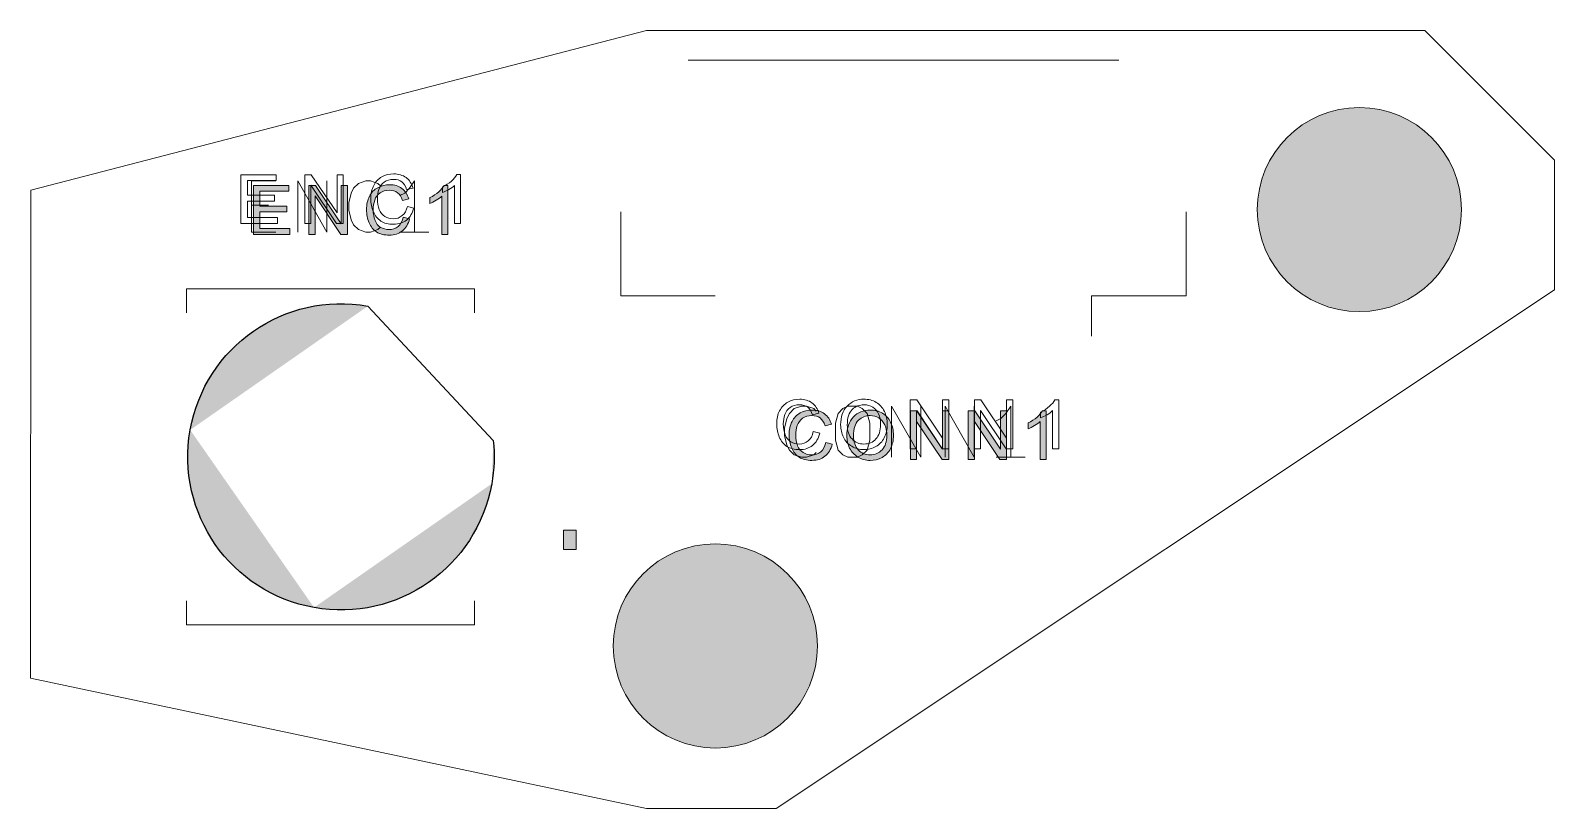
# Model space of a CAD drawing. Header units: inches. Extents: x 0 to 1.18, y 0 to 0.6.
import ezdxf

# ---------------------------------------------------------------- set-up
doc = ezdxf.new("R2010")
doc.units = ezdxf.units.IN
doc.header["$MEASUREMENT"] = 0
doc.layers.add('Layer 1', color=7, linetype='Continuous', lineweight=0)

# ---------------------------------------------------------------- blocks, each defined once
blk = doc.blocks.new('Block_1')
at = {"layer": 'Layer 1', "transparency": 33554687}
h = blk.add_hatch(color=7, dxfattribs=at)
h.dxf.hatch_style = 2
edge = h.paths.add_edge_path()
edge.add_spline(control_points=[(0.1251, 0.293), (0.1366, 0.3572), (0.1979, 0.4), (0.2621, 0.3885)], knot_values=[0, 0, 0, 0, 1, 1, 1, 1], degree=3, periodic=0)
edge.add_line((0.2621, 0.3885), (0.1251, 0.293))
h = blk.add_hatch(color=7, dxfattribs=at)
h.dxf.hatch_style = 2
edge = h.paths.add_edge_path()
edge.add_spline(control_points=[(0.2621, 0.3885), (0.2621, 0.3885), (0.3588, 0.2849), (0.3588, 0.2849)], knot_values=[0, 0, 0, 0, 1, 1, 1, 1], degree=3, periodic=0)
edge.add_line((0.3588, 0.2849), (0.2621, 0.3885))
h = blk.add_hatch(color=7, dxfattribs=at)
h.dxf.hatch_style = 2
edge = h.paths.add_edge_path()
edge.add_spline(control_points=[(0.2206, 0.156), (0.1564, 0.1674), (0.1136, 0.2288), (0.1251, 0.293)], knot_values=[0, 0, 0, 0, 1, 1, 1, 1], degree=3, periodic=0)
edge.add_line((0.1251, 0.293), (0.2206, 0.156))
h = blk.add_hatch(color=7, dxfattribs=at)
h.dxf.hatch_style = 2
edge = h.paths.add_edge_path()
edge.add_spline(control_points=[(0.3588, 0.2849), (0.36, 0.2737), (0.3596, 0.2625), (0.3576, 0.2515)], knot_values=[0, 0, 0, 0, 1, 1, 1, 1], degree=3, periodic=0)
edge.add_line((0.3576, 0.2515), (0.3588, 0.2849))
h = blk.add_hatch(color=7, dxfattribs=at)
h.dxf.hatch_style = 2
edge = h.paths.add_edge_path()
edge.add_spline(control_points=[(0.3576, 0.2515), (0.3461, 0.1872), (0.2848, 0.1445), (0.2206, 0.156)], knot_values=[0, 0, 0, 0, 1, 1, 1, 1], degree=3, periodic=0)
edge.add_line((0.2206, 0.156), (0.3576, 0.2515))
at = {"layer": 'Layer 1', "color": 7, "lineweight": 25}
for points in [[(0.1251, 0.293), (0.1366, 0.3572), (0.1979, 0.4), (0.2621, 0.3885)], [(0.2621, 0.3885), (0.2621, 0.3885), (0.3588, 0.2849), (0.3588, 0.2849)], [(0.2206, 0.156), (0.1564, 0.1674), (0.1136, 0.2288), (0.1251, 0.293)], [(0.3588, 0.2849), (0.36, 0.2737), (0.3596, 0.2625), (0.3576, 0.2515)], [(0.3576, 0.2515), (0.3461, 0.1872), (0.2848, 0.1445), (0.2206, 0.156)]]:
    blk.add_open_spline(points, degree=3, dxfattribs=at)
blk = doc.blocks.new('Block_4')
at = {"layer": 'Layer 1', "transparency": 33554687}
h = blk.add_hatch(color=7, dxfattribs=at)
h.dxf.hatch_style = 2
edge = h.paths.add_edge_path()
edge.add_spline(control_points=[(0.6151, 0.2833), (0.6151, 0.2833), (0.6201, 0.282), (0.6201, 0.282), (0.6191, 0.2779), (0.6172, 0.2748), (0.6145, 0.2727), (0.6118, 0.2705), (0.6085, 0.2695), (0.6045, 0.2695), (0.6005, 0.2695), (0.5972, 0.2703), (0.5947, 0.2719), (0.5921, 0.2736), (0.5902, 0.276), (0.5889, 0.2791), (0.5876, 0.2822), (0.5869, 0.2856), (0.5869, 0.2892), (0.5869, 0.2931), (0.5876, 0.2965), (0.5891, 0.2994), (0.5906, 0.3023), (0.5927, 0.3045), (0.5955, 0.3061), (0.5983, 0.3076), (0.6013, 0.3083), (0.6046, 0.3083), (0.6084, 0.3083), (0.6115, 0.3074), (0.6141, 0.3054), (0.6167, 0.3035), (0.6184, 0.3008), (0.6195, 0.2974), (0.6195, 0.2974), (0.6146, 0.2962), (0.6146, 0.2962), (0.6137, 0.2989), (0.6124, 0.3009), (0.6108, 0.3022), (0.6091, 0.3034), (0.607, 0.3041), (0.6045, 0.3041), (0.6016, 0.3041), (0.5992, 0.3034), (0.5973, 0.302), (0.5953, 0.3006), (0.594, 0.2987), (0.5932, 0.2964), (0.5924, 0.2941), (0.592, 0.2917), (0.592, 0.2892), (0.592, 0.286), (0.5925, 0.2832), (0.5934, 0.2808), (0.5943, 0.2784), (0.5958, 0.2767), (0.5978, 0.2755), (0.5997, 0.2743), (0.6018, 0.2737), (0.6041, 0.2737), (0.6069, 0.2737), (0.6093, 0.2745), (0.6112, 0.2761), (0.6131, 0.2777), (0.6144, 0.2801), (0.6151, 0.2833)], knot_values=[0, 0, 0, 0, 1, 1, 1, 2, 2, 2, 3, 3, 3, 4, 4, 4, 5, 5, 5, 6, 6, 6, 7, 7, 7, 8, 8, 8, 9, 9, 9, 10, 10, 10, 11, 11, 11, 12, 12, 12, 13, 13, 13, 14, 14, 14, 15, 15, 15, 16, 16, 16, 17, 17, 17, 18, 18, 18, 19, 19, 19, 20, 20, 20, 21, 21, 21, 22, 22, 22, 22], degree=3, periodic=0)
h = blk.add_hatch(color=7, dxfattribs=at)
h.dxf.hatch_style = 2
edge = h.paths.add_edge_path()
edge.add_spline(control_points=[(0.6365, 0.2883), (0.6365, 0.2838), (0.6377, 0.2802), (0.6402, 0.2776), (0.6426, 0.275), (0.6457, 0.2737), (0.6493, 0.2737), (0.6531, 0.2737), (0.6562, 0.275), (0.6586, 0.2777), (0.661, 0.2803), (0.6622, 0.284), (0.6622, 0.2889), (0.6622, 0.2919), (0.6617, 0.2946), (0.6606, 0.2969), (0.6596, 0.2992), (0.6581, 0.3009), (0.6561, 0.3022), (0.6541, 0.3034), (0.6519, 0.3041), (0.6494, 0.3041), (0.6459, 0.3041), (0.6429, 0.3028), (0.6403, 0.3004), (0.6378, 0.298), (0.6365, 0.294), (0.6365, 0.2883)], knot_values=[0, 0, 0, 0, 1, 1, 1, 2, 2, 2, 3, 3, 3, 4, 4, 4, 5, 5, 5, 6, 6, 6, 7, 7, 7, 8, 8, 8, 9, 9, 9, 9], degree=3, periodic=0)
edge = h.paths.add_edge_path()
edge.add_spline(control_points=[(0.6314, 0.2884), (0.6314, 0.2946), (0.6331, 0.2995), (0.6364, 0.303), (0.6398, 0.3066), (0.6441, 0.3083), (0.6494, 0.3083), (0.6528, 0.3083), (0.656, 0.3075), (0.6588, 0.3059), (0.6616, 0.3042), (0.6637, 0.3019), (0.6651, 0.2989), (0.6666, 0.296), (0.6673, 0.2926), (0.6673, 0.2888), (0.6673, 0.285), (0.6666, 0.2816), (0.665, 0.2786), (0.6635, 0.2756), (0.6613, 0.2733), (0.6585, 0.2718), (0.6557, 0.2702), (0.6526, 0.2695), (0.6494, 0.2695), (0.6458, 0.2695), (0.6427, 0.2703), (0.6399, 0.272), (0.6371, 0.2737), (0.635, 0.2761), (0.6335, 0.279), (0.6321, 0.282), (0.6314, 0.2851), (0.6314, 0.2884)], knot_values=[0, 0, 0, 0, 1, 1, 1, 2, 2, 2, 3, 3, 3, 4, 4, 4, 5, 5, 5, 6, 6, 6, 7, 7, 7, 8, 8, 8, 9, 9, 9, 10, 10, 10, 11, 11, 11, 11], degree=3, periodic=0)
h = blk.add_hatch(color=7, dxfattribs=at)
h.dxf.hatch_style = 2
edge = h.paths.add_edge_path()
edge.add_spline(control_points=[(0.6804, 0.2701), (0.6804, 0.2701), (0.6804, 0.3077), (0.6804, 0.3077), (0.6804, 0.3077), (0.6855, 0.3077), (0.6855, 0.3077), (0.6855, 0.3077), (0.7052, 0.2782), (0.7052, 0.2782), (0.7052, 0.2782), (0.7052, 0.3077), (0.7052, 0.3077), (0.7052, 0.3077), (0.7099, 0.3077), (0.7099, 0.3077), (0.7099, 0.3077), (0.7099, 0.2701), (0.7099, 0.2701), (0.7099, 0.2701), (0.7048, 0.2701), (0.7048, 0.2701), (0.7048, 0.2701), (0.6851, 0.2996), (0.6851, 0.2996), (0.6851, 0.2996), (0.6851, 0.2701), (0.6851, 0.2701), (0.6851, 0.2701), (0.6804, 0.2701), (0.6804, 0.2701)], knot_values=[0, 0, 0, 0, 1, 1, 1, 2, 2, 2, 3, 3, 3, 4, 4, 4, 5, 5, 5, 6, 6, 6, 7, 7, 7, 8, 8, 8, 9, 9, 9, 10, 10, 10, 10], degree=3, periodic=0)
h = blk.add_hatch(color=7, dxfattribs=at)
h.dxf.hatch_style = 2
edge = h.paths.add_edge_path()
edge.add_spline(control_points=[(0.7249, 0.2701), (0.7249, 0.2701), (0.7249, 0.3077), (0.7249, 0.3077), (0.7249, 0.3077), (0.73, 0.3077), (0.73, 0.3077), (0.73, 0.3077), (0.7498, 0.2782), (0.7498, 0.2782), (0.7498, 0.2782), (0.7498, 0.3077), (0.7498, 0.3077), (0.7498, 0.3077), (0.7545, 0.3077), (0.7545, 0.3077), (0.7545, 0.3077), (0.7545, 0.2701), (0.7545, 0.2701), (0.7545, 0.2701), (0.7494, 0.2701), (0.7494, 0.2701), (0.7494, 0.2701), (0.7297, 0.2996), (0.7297, 0.2996), (0.7297, 0.2996), (0.7297, 0.2701), (0.7297, 0.2701), (0.7297, 0.2701), (0.7249, 0.2701), (0.7249, 0.2701)], knot_values=[0, 0, 0, 0, 1, 1, 1, 2, 2, 2, 3, 3, 3, 4, 4, 4, 5, 5, 5, 6, 6, 6, 7, 7, 7, 8, 8, 8, 9, 9, 9, 10, 10, 10, 10], degree=3, periodic=0)
h = blk.add_hatch(color=7, dxfattribs=at)
h.dxf.hatch_style = 2
edge = h.paths.add_edge_path()
edge.add_spline(control_points=[(0.7851, 0.2701), (0.7851, 0.2701), (0.7805, 0.2701), (0.7805, 0.2701), (0.7805, 0.2701), (0.7805, 0.2995), (0.7805, 0.2995), (0.7794, 0.2984), (0.7779, 0.2974), (0.7761, 0.2963), (0.7743, 0.2953), (0.7727, 0.2945), (0.7712, 0.2939), (0.7712, 0.2939), (0.7712, 0.2984), (0.7712, 0.2984), (0.7738, 0.2996), (0.7761, 0.3011), (0.778, 0.3028), (0.7799, 0.3045), (0.7813, 0.3062), (0.7821, 0.3078), (0.7821, 0.3078), (0.7851, 0.3078), (0.7851, 0.3078), (0.7851, 0.3078), (0.7851, 0.2701), (0.7851, 0.2701)], knot_values=[0, 0, 0, 0, 1, 1, 1, 2, 2, 2, 3, 3, 3, 4, 4, 4, 5, 5, 5, 6, 6, 6, 7, 7, 7, 8, 8, 8, 9, 9, 9, 9], degree=3, periodic=0)
at = {"layer": 'Layer 1'}
for points, knots in [([(0.6151, 0.2833), (0.6151, 0.2833), (0.6201, 0.282), (0.6201, 0.282), (0.6191, 0.2779), (0.6172, 0.2748), (0.6145, 0.2727), (0.6118, 0.2705), (0.6085, 0.2695), (0.6045, 0.2695), (0.6005, 0.2695), (0.5972, 0.2703), (0.5947, 0.2719), (0.5921, 0.2736), (0.5902, 0.276), (0.5889, 0.2791), (0.5876, 0.2822), (0.5869, 0.2856), (0.5869, 0.2892), (0.5869, 0.2931), (0.5876, 0.2965), (0.5891, 0.2994), (0.5906, 0.3023), (0.5927, 0.3045), (0.5955, 0.3061), (0.5983, 0.3076), (0.6013, 0.3083), (0.6046, 0.3083), (0.6084, 0.3083), (0.6115, 0.3074), (0.6141, 0.3054), (0.6167, 0.3035), (0.6184, 0.3008), (0.6195, 0.2974), (0.6195, 0.2974), (0.6146, 0.2962), (0.6146, 0.2962), (0.6137, 0.2989), (0.6124, 0.3009), (0.6108, 0.3022), (0.6091, 0.3034), (0.607, 0.3041), (0.6045, 0.3041), (0.6016, 0.3041), (0.5992, 0.3034), (0.5973, 0.302), (0.5953, 0.3006), (0.594, 0.2987), (0.5932, 0.2964), (0.5924, 0.2941), (0.592, 0.2917), (0.592, 0.2892), (0.592, 0.286), (0.5925, 0.2832), (0.5934, 0.2808), (0.5943, 0.2784), (0.5958, 0.2767), (0.5978, 0.2755), (0.5997, 0.2743), (0.6018, 0.2737), (0.6041, 0.2737), (0.6069, 0.2737), (0.6093, 0.2745), (0.6112, 0.2761), (0.6131, 0.2777), (0.6144, 0.2801), (0.6151, 0.2833)], [0, 0, 0, 0, 1, 1, 1, 2, 2, 2, 3, 3, 3, 4, 4, 4, 5, 5, 5, 6, 6, 6, 7, 7, 7, 8, 8, 8, 9, 9, 9, 10, 10, 10, 11, 11, 11, 12, 12, 12, 13, 13, 13, 14, 14, 14, 15, 15, 15, 16, 16, 16, 17, 17, 17, 18, 18, 18, 19, 19, 19, 20, 20, 20, 21, 21, 21, 22, 22, 22, 22]), ([(0.6314, 0.2884), (0.6314, 0.2946), (0.6331, 0.2995), (0.6364, 0.303), (0.6398, 0.3066), (0.6441, 0.3083), (0.6494, 0.3083), (0.6528, 0.3083), (0.656, 0.3075), (0.6588, 0.3059), (0.6616, 0.3042), (0.6637, 0.3019), (0.6651, 0.2989), (0.6666, 0.296), (0.6673, 0.2926), (0.6673, 0.2888), (0.6673, 0.285), (0.6666, 0.2816), (0.665, 0.2786), (0.6635, 0.2756), (0.6613, 0.2733), (0.6585, 0.2718), (0.6557, 0.2702), (0.6526, 0.2695), (0.6494, 0.2695), (0.6458, 0.2695), (0.6427, 0.2703), (0.6399, 0.272), (0.6371, 0.2737), (0.635, 0.2761), (0.6335, 0.279), (0.6321, 0.282), (0.6314, 0.2851), (0.6314, 0.2884)], [0, 0, 0, 0, 1, 1, 1, 2, 2, 2, 3, 3, 3, 4, 4, 4, 5, 5, 5, 6, 6, 6, 7, 7, 7, 8, 8, 8, 9, 9, 9, 10, 10, 10, 11, 11, 11, 11]), ([(0.6804, 0.2701), (0.6804, 0.2701), (0.6804, 0.3077), (0.6804, 0.3077), (0.6804, 0.3077), (0.6855, 0.3077), (0.6855, 0.3077), (0.6855, 0.3077), (0.7052, 0.2782), (0.7052, 0.2782), (0.7052, 0.2782), (0.7052, 0.3077), (0.7052, 0.3077), (0.7052, 0.3077), (0.7099, 0.3077), (0.7099, 0.3077), (0.7099, 0.3077), (0.7099, 0.2701), (0.7099, 0.2701), (0.7099, 0.2701), (0.7048, 0.2701), (0.7048, 0.2701), (0.7048, 0.2701), (0.6851, 0.2996), (0.6851, 0.2996), (0.6851, 0.2996), (0.6851, 0.2701), (0.6851, 0.2701), (0.6851, 0.2701), (0.6804, 0.2701), (0.6804, 0.2701)], [0, 0, 0, 0, 1, 1, 1, 2, 2, 2, 3, 3, 3, 4, 4, 4, 5, 5, 5, 6, 6, 6, 7, 7, 7, 8, 8, 8, 9, 9, 9, 10, 10, 10, 10]), ([(0.7249, 0.2701), (0.7249, 0.2701), (0.7249, 0.3077), (0.7249, 0.3077), (0.7249, 0.3077), (0.73, 0.3077), (0.73, 0.3077), (0.73, 0.3077), (0.7498, 0.2782), (0.7498, 0.2782), (0.7498, 0.2782), (0.7498, 0.3077), (0.7498, 0.3077), (0.7498, 0.3077), (0.7545, 0.3077), (0.7545, 0.3077), (0.7545, 0.3077), (0.7545, 0.2701), (0.7545, 0.2701), (0.7545, 0.2701), (0.7494, 0.2701), (0.7494, 0.2701), (0.7494, 0.2701), (0.7297, 0.2996), (0.7297, 0.2996), (0.7297, 0.2996), (0.7297, 0.2701), (0.7297, 0.2701), (0.7297, 0.2701), (0.7249, 0.2701), (0.7249, 0.2701)], [0, 0, 0, 0, 1, 1, 1, 2, 2, 2, 3, 3, 3, 4, 4, 4, 5, 5, 5, 6, 6, 6, 7, 7, 7, 8, 8, 8, 9, 9, 9, 10, 10, 10, 10]), ([(0.7851, 0.2701), (0.7851, 0.2701), (0.7805, 0.2701), (0.7805, 0.2701), (0.7805, 0.2701), (0.7805, 0.2995), (0.7805, 0.2995), (0.7794, 0.2984), (0.7779, 0.2974), (0.7761, 0.2963), (0.7743, 0.2953), (0.7727, 0.2945), (0.7712, 0.2939), (0.7712, 0.2939), (0.7712, 0.2984), (0.7712, 0.2984), (0.7738, 0.2996), (0.7761, 0.3011), (0.778, 0.3028), (0.7799, 0.3045), (0.7813, 0.3062), (0.7821, 0.3078), (0.7821, 0.3078), (0.7851, 0.3078), (0.7851, 0.3078), (0.7851, 0.3078), (0.7851, 0.2701), (0.7851, 0.2701)], [0, 0, 0, 0, 1, 1, 1, 2, 2, 2, 3, 3, 3, 4, 4, 4, 5, 5, 5, 6, 6, 6, 7, 7, 7, 8, 8, 8, 9, 9, 9, 9]), ([(0.6365, 0.2883), (0.6365, 0.2838), (0.6377, 0.2802), (0.6402, 0.2776), (0.6426, 0.275), (0.6457, 0.2737), (0.6493, 0.2737), (0.6531, 0.2737), (0.6562, 0.275), (0.6586, 0.2777), (0.661, 0.2803), (0.6622, 0.284), (0.6622, 0.2889), (0.6622, 0.2919), (0.6617, 0.2946), (0.6606, 0.2969), (0.6596, 0.2992), (0.6581, 0.3009), (0.6561, 0.3022), (0.6541, 0.3034), (0.6519, 0.3041), (0.6494, 0.3041), (0.6459, 0.3041), (0.6429, 0.3028), (0.6403, 0.3004), (0.6378, 0.298), (0.6365, 0.294), (0.6365, 0.2883)], [0, 0, 0, 0, 1, 1, 1, 2, 2, 2, 3, 3, 3, 4, 4, 4, 5, 5, 5, 6, 6, 6, 7, 7, 7, 8, 8, 8, 9, 9, 9, 9])]:
    blk.add_open_spline(points, degree=3, knots=knots, dxfattribs=at)
blk = doc.blocks.new('Block_3')
at = {"layer": 'Layer 1'}
blk.add_blockref('Block_4', (0, 0), dxfattribs=at)
blk = doc.blocks.new('Block_6')
at = {"layer": 'Layer 1', "color": 7, "lineweight": 15}
for points, knots in [([(0.6055, 0.2917), (0.6055, 0.2917), (0.6105, 0.2904), (0.6105, 0.2904), (0.6095, 0.2863), (0.6076, 0.2832), (0.6049, 0.2811), (0.6022, 0.2789), (0.5989, 0.2778), (0.595, 0.2778), (0.5909, 0.2778), (0.5876, 0.2787), (0.5851, 0.2803), (0.5825, 0.282), (0.5806, 0.2843), (0.5793, 0.2875), (0.578, 0.2906), (0.5773, 0.294), (0.5773, 0.2976), (0.5773, 0.3015), (0.578, 0.3049), (0.5795, 0.3078), (0.581, 0.3107), (0.5832, 0.3129), (0.5859, 0.3144), (0.5887, 0.3159), (0.5917, 0.3167), (0.595, 0.3167), (0.5988, 0.3167), (0.602, 0.3157), (0.6045, 0.3138), (0.6071, 0.3119), (0.6089, 0.3092), (0.6099, 0.3058), (0.6099, 0.3058), (0.605, 0.3046), (0.605, 0.3046), (0.6041, 0.3073), (0.6028, 0.3093), (0.6012, 0.3106), (0.5995, 0.3118), (0.5974, 0.3124), (0.5949, 0.3124), (0.592, 0.3124), (0.5896, 0.3118), (0.5877, 0.3104), (0.5857, 0.309), (0.5844, 0.3071), (0.5836, 0.3048), (0.5828, 0.3025), (0.5824, 0.3001), (0.5824, 0.2976), (0.5824, 0.2944), (0.5829, 0.2916), (0.5838, 0.2892), (0.5847, 0.2868), (0.5862, 0.285), (0.5882, 0.2839), (0.5901, 0.2827), (0.5923, 0.2821), (0.5946, 0.2821), (0.5973, 0.2821), (0.5997, 0.2829), (0.6016, 0.2845), (0.6035, 0.2861), (0.6049, 0.2885), (0.6055, 0.2917)], [0, 0, 0, 0, 1, 1, 1, 2, 2, 2, 3, 3, 3, 4, 4, 4, 5, 5, 5, 6, 6, 6, 7, 7, 7, 8, 8, 8, 9, 9, 9, 10, 10, 10, 11, 11, 11, 12, 12, 12, 13, 13, 13, 14, 14, 14, 15, 15, 15, 16, 16, 16, 17, 17, 17, 18, 18, 18, 19, 19, 19, 20, 20, 20, 21, 21, 21, 22, 22, 22, 22]), ([(0.6266, 0.2968), (0.6266, 0.303), (0.6283, 0.3079), (0.6316, 0.3114), (0.635, 0.315), (0.6393, 0.3167), (0.6446, 0.3167), (0.648, 0.3167), (0.6512, 0.3159), (0.654, 0.3142), (0.6568, 0.3126), (0.6589, 0.3103), (0.6603, 0.3073), (0.6618, 0.3043), (0.6625, 0.301), (0.6625, 0.2972), (0.6625, 0.2934), (0.6618, 0.29), (0.6602, 0.287), (0.6587, 0.284), (0.6565, 0.2817), (0.6537, 0.2802), (0.6509, 0.2786), (0.6478, 0.2778), (0.6446, 0.2778), (0.641, 0.2778), (0.6379, 0.2787), (0.6351, 0.2804), (0.6323, 0.2821), (0.6302, 0.2844), (0.6287, 0.2874), (0.6273, 0.2904), (0.6266, 0.2935), (0.6266, 0.2968)], [0, 0, 0, 0, 1, 1, 1, 2, 2, 2, 3, 3, 3, 4, 4, 4, 5, 5, 5, 6, 6, 6, 7, 7, 7, 8, 8, 8, 9, 9, 9, 10, 10, 10, 11, 11, 11, 11]), ([(0.6317, 0.2967), (0.6317, 0.2922), (0.6329, 0.2886), (0.6354, 0.286), (0.6378, 0.2834), (0.6409, 0.2821), (0.6445, 0.2821), (0.6483, 0.2821), (0.6514, 0.2834), (0.6538, 0.286), (0.6562, 0.2887), (0.6574, 0.2924), (0.6574, 0.2972), (0.6574, 0.3003), (0.6569, 0.303), (0.6558, 0.3053), (0.6548, 0.3075), (0.6533, 0.3093), (0.6513, 0.3106), (0.6493, 0.3118), (0.6471, 0.3124), (0.6446, 0.3124), (0.6411, 0.3124), (0.6381, 0.3112), (0.6355, 0.3088), (0.633, 0.3064), (0.6317, 0.3024), (0.6317, 0.2967)], [0, 0, 0, 0, 1, 1, 1, 2, 2, 2, 3, 3, 3, 4, 4, 4, 5, 5, 5, 6, 6, 6, 7, 7, 7, 8, 8, 8, 9, 9, 9, 9]), ([(0.6803, 0.2785), (0.6803, 0.2785), (0.6803, 0.3161), (0.6803, 0.3161), (0.6803, 0.3161), (0.6854, 0.3161), (0.6854, 0.3161), (0.6854, 0.3161), (0.7052, 0.2866), (0.7052, 0.2866), (0.7052, 0.2866), (0.7052, 0.3161), (0.7052, 0.3161), (0.7052, 0.3161), (0.7099, 0.3161), (0.7099, 0.3161), (0.7099, 0.3161), (0.7099, 0.2785), (0.7099, 0.2785), (0.7099, 0.2785), (0.7048, 0.2785), (0.7048, 0.2785), (0.7048, 0.2785), (0.6851, 0.308), (0.6851, 0.308), (0.6851, 0.308), (0.6851, 0.2785), (0.6851, 0.2785), (0.6851, 0.2785), (0.6803, 0.2785), (0.6803, 0.2785)], [0, 0, 0, 0, 1, 1, 1, 2, 2, 2, 3, 3, 3, 4, 4, 4, 5, 5, 5, 6, 6, 6, 7, 7, 7, 8, 8, 8, 9, 9, 9, 10, 10, 10, 10]), ([(0.7297, 0.2785), (0.7297, 0.2785), (0.7297, 0.3161), (0.7297, 0.3161), (0.7297, 0.3161), (0.7348, 0.3161), (0.7348, 0.3161), (0.7348, 0.3161), (0.7545, 0.2866), (0.7545, 0.2866), (0.7545, 0.2866), (0.7545, 0.3161), (0.7545, 0.3161), (0.7545, 0.3161), (0.7593, 0.3161), (0.7593, 0.3161), (0.7593, 0.3161), (0.7593, 0.2785), (0.7593, 0.2785), (0.7593, 0.2785), (0.7542, 0.2785), (0.7542, 0.2785), (0.7542, 0.2785), (0.7345, 0.308), (0.7345, 0.308), (0.7345, 0.308), (0.7345, 0.2785), (0.7345, 0.2785), (0.7345, 0.2785), (0.7297, 0.2785), (0.7297, 0.2785)], [0, 0, 0, 0, 1, 1, 1, 2, 2, 2, 3, 3, 3, 4, 4, 4, 5, 5, 5, 6, 6, 6, 7, 7, 7, 8, 8, 8, 9, 9, 9, 10, 10, 10, 10]), ([(0.7947, 0.2785), (0.7947, 0.2785), (0.79, 0.2785), (0.79, 0.2785), (0.79, 0.2785), (0.79, 0.3079), (0.79, 0.3079), (0.7889, 0.3068), (0.7875, 0.3058), (0.7857, 0.3047), (0.7839, 0.3036), (0.7822, 0.3028), (0.7808, 0.3023), (0.7808, 0.3023), (0.7808, 0.3068), (0.7808, 0.3068), (0.7834, 0.308), (0.7856, 0.3095), (0.7876, 0.3112), (0.7895, 0.3129), (0.7909, 0.3146), (0.7917, 0.3162), (0.7917, 0.3162), (0.7947, 0.3162), (0.7947, 0.3162), (0.7947, 0.3162), (0.7947, 0.2785), (0.7947, 0.2785)], [0, 0, 0, 0, 1, 1, 1, 2, 2, 2, 3, 3, 3, 4, 4, 4, 5, 5, 5, 6, 6, 6, 7, 7, 7, 8, 8, 8, 9, 9, 9, 9])]:
    blk.add_open_spline(points, degree=3, knots=knots, dxfattribs=at)
blk = doc.blocks.new('Block_5')
at = {"layer": 'Layer 1'}
blk.add_blockref('Block_6', (0, 0), dxfattribs=at)
blk = doc.blocks.new('Block_7')
at = {"layer": 'Layer 1', "transparency": 33554687}
h = blk.add_hatch(color=7, dxfattribs=at)
h.dxf.hatch_style = 2
edge = h.paths.add_edge_path()
edge.add_spline(control_points=[(0.5852, 0.3019), (0.5852, 0.3019), (0.5871, 0.3056), (0.5871, 0.3056)], knot_values=[0, 0, 0, 0, 1, 1, 1, 1], degree=3, periodic=0)
edge.add_line((0.5871, 0.3056), (0.5852, 0.3019))
h = blk.add_hatch(color=7, dxfattribs=at)
h.dxf.hatch_style = 2
edge = h.paths.add_edge_path()
edge.add_spline(control_points=[(0.5871, 0.3056), (0.5871, 0.3056), (0.5908, 0.3094), (0.5908, 0.3094)], knot_values=[0, 0, 0, 0, 1, 1, 1, 1], degree=3, periodic=0)
edge.add_line((0.5908, 0.3094), (0.5871, 0.3056))
h = blk.add_hatch(color=7, dxfattribs=at)
h.dxf.hatch_style = 2
edge = h.paths.add_edge_path()
edge.add_spline(control_points=[(0.5908, 0.3094), (0.5908, 0.3094), (0.5965, 0.3112), (0.5965, 0.3112)], knot_values=[0, 0, 0, 0, 1, 1, 1, 1], degree=3, periodic=0)
edge.add_line((0.5965, 0.3112), (0.5908, 0.3094))
h = blk.add_hatch(color=7, dxfattribs=at)
h.dxf.hatch_style = 2
edge = h.paths.add_edge_path()
edge.add_spline(control_points=[(0.5965, 0.3112), (0.5965, 0.3112), (0.6002, 0.3112), (0.6002, 0.3112)], knot_values=[0, 0, 0, 0, 1, 1, 1, 1], degree=3, periodic=0)
edge.add_line((0.6002, 0.3112), (0.5965, 0.3112))
h = blk.add_hatch(color=7, dxfattribs=at)
h.dxf.hatch_style = 2
edge = h.paths.add_edge_path()
edge.add_spline(control_points=[(0.6002, 0.3112), (0.6002, 0.3112), (0.6058, 0.3094), (0.6058, 0.3094)], knot_values=[0, 0, 0, 0, 1, 1, 1, 1], degree=3, periodic=0)
edge.add_line((0.6058, 0.3094), (0.6002, 0.3112))
h = blk.add_hatch(color=7, dxfattribs=at)
h.dxf.hatch_style = 2
edge = h.paths.add_edge_path()
edge.add_spline(control_points=[(0.6058, 0.3094), (0.6058, 0.3094), (0.6077, 0.3075), (0.6077, 0.3075)], knot_values=[0, 0, 0, 0, 1, 1, 1, 1], degree=3, periodic=0)
edge.add_line((0.6077, 0.3075), (0.6058, 0.3094))
h = blk.add_hatch(color=7, dxfattribs=at)
h.dxf.hatch_style = 2
edge = h.paths.add_edge_path()
edge.add_spline(control_points=[(0.6227, 0.2981), (0.6227, 0.2981), (0.6246, 0.3056), (0.6246, 0.3056)], knot_values=[0, 0, 0, 0, 1, 1, 1, 1], degree=3, periodic=0)
edge.add_line((0.6246, 0.3056), (0.6227, 0.2981))
h = blk.add_hatch(color=7, dxfattribs=at)
h.dxf.hatch_style = 2
edge = h.paths.add_edge_path()
edge.add_spline(control_points=[(0.6246, 0.3056), (0.6246, 0.3056), (0.6283, 0.3094), (0.6283, 0.3094)], knot_values=[0, 0, 0, 0, 1, 1, 1, 1], degree=3, periodic=0)
edge.add_line((0.6283, 0.3094), (0.6246, 0.3056))
h = blk.add_hatch(color=7, dxfattribs=at)
h.dxf.hatch_style = 2
edge = h.paths.add_edge_path()
edge.add_spline(control_points=[(0.6283, 0.3094), (0.6283, 0.3094), (0.6321, 0.3112), (0.6321, 0.3112)], knot_values=[0, 0, 0, 0, 1, 1, 1, 1], degree=3, periodic=0)
edge.add_line((0.6321, 0.3112), (0.6283, 0.3094))
h = blk.add_hatch(color=7, dxfattribs=at)
h.dxf.hatch_style = 2
edge = h.paths.add_edge_path()
edge.add_spline(control_points=[(0.6321, 0.3112), (0.6321, 0.3112), (0.6396, 0.3112), (0.6396, 0.3112)], knot_values=[0, 0, 0, 0, 1, 1, 1, 1], degree=3, periodic=0)
edge.add_line((0.6396, 0.3112), (0.6321, 0.3112))
h = blk.add_hatch(color=7, dxfattribs=at)
h.dxf.hatch_style = 2
edge = h.paths.add_edge_path()
edge.add_spline(control_points=[(0.6396, 0.3112), (0.6396, 0.3112), (0.6433, 0.3094), (0.6433, 0.3094)], knot_values=[0, 0, 0, 0, 1, 1, 1, 1], degree=3, periodic=0)
edge.add_line((0.6433, 0.3094), (0.6396, 0.3112))
h = blk.add_hatch(color=7, dxfattribs=at)
h.dxf.hatch_style = 2
edge = h.paths.add_edge_path()
edge.add_spline(control_points=[(0.6433, 0.3094), (0.6433, 0.3094), (0.6471, 0.3056), (0.6471, 0.3056)], knot_values=[0, 0, 0, 0, 1, 1, 1, 1], degree=3, periodic=0)
edge.add_line((0.6471, 0.3056), (0.6433, 0.3094))
h = blk.add_hatch(color=7, dxfattribs=at)
h.dxf.hatch_style = 2
edge = h.paths.add_edge_path()
edge.add_spline(control_points=[(0.6471, 0.3056), (0.6471, 0.3056), (0.649, 0.2981), (0.649, 0.2981)], knot_values=[0, 0, 0, 0, 1, 1, 1, 1], degree=3, periodic=0)
edge.add_line((0.649, 0.2981), (0.6471, 0.3056))
h = blk.add_hatch(color=7, dxfattribs=at)
h.dxf.hatch_style = 2
edge = h.paths.add_edge_path()
edge.add_spline(control_points=[(0.6658, 0.2719), (0.6658, 0.2719), (0.6658, 0.3112), (0.6658, 0.3112)], knot_values=[0, 0, 0, 0, 1, 1, 1, 1], degree=3, periodic=0)
edge.add_line((0.6658, 0.3112), (0.6658, 0.2719))
h = blk.add_hatch(color=7, dxfattribs=at)
h.dxf.hatch_style = 2
edge = h.paths.add_edge_path()
edge.add_spline(control_points=[(0.6658, 0.3112), (0.6658, 0.3112), (0.6883, 0.2719), (0.6883, 0.2719)], knot_values=[0, 0, 0, 0, 1, 1, 1, 1], degree=3, periodic=0)
edge.add_line((0.6883, 0.2719), (0.6658, 0.3112))
h = blk.add_hatch(color=7, dxfattribs=at)
h.dxf.hatch_style = 2
edge = h.paths.add_edge_path()
edge.add_spline(control_points=[(0.6883, 0.2719), (0.6883, 0.2719), (0.6883, 0.3112), (0.6883, 0.3112)], knot_values=[0, 0, 0, 0, 1, 1, 1, 1], degree=3, periodic=0)
edge.add_line((0.6883, 0.3112), (0.6883, 0.2719))
h = blk.add_hatch(color=7, dxfattribs=at)
h.dxf.hatch_style = 2
edge = h.paths.add_edge_path()
edge.add_spline(control_points=[(0.7071, 0.2719), (0.7071, 0.2719), (0.7071, 0.3112), (0.7071, 0.3112)], knot_values=[0, 0, 0, 0, 1, 1, 1, 1], degree=3, periodic=0)
edge.add_line((0.7071, 0.3112), (0.7071, 0.2719))
h = blk.add_hatch(color=7, dxfattribs=at)
h.dxf.hatch_style = 2
edge = h.paths.add_edge_path()
edge.add_spline(control_points=[(0.7071, 0.3112), (0.7071, 0.3112), (0.7296, 0.2719), (0.7296, 0.2719)], knot_values=[0, 0, 0, 0, 1, 1, 1, 1], degree=3, periodic=0)
edge.add_line((0.7296, 0.2719), (0.7071, 0.3112))
h = blk.add_hatch(color=7, dxfattribs=at)
h.dxf.hatch_style = 2
edge = h.paths.add_edge_path()
edge.add_spline(control_points=[(0.7296, 0.2719), (0.7296, 0.2719), (0.7296, 0.3112), (0.7296, 0.3112)], knot_values=[0, 0, 0, 0, 1, 1, 1, 1], degree=3, periodic=0)
edge.add_line((0.7296, 0.3112), (0.7296, 0.2719))
h = blk.add_hatch(color=7, dxfattribs=at)
h.dxf.hatch_style = 2
edge = h.paths.add_edge_path()
edge.add_spline(control_points=[(0.7539, 0.3056), (0.7539, 0.3056), (0.7502, 0.3019), (0.7502, 0.3019)], knot_values=[0, 0, 0, 0, 1, 1, 1, 1], degree=3, periodic=0)
edge.add_line((0.7502, 0.3019), (0.7539, 0.3056))
h = blk.add_hatch(color=7, dxfattribs=at)
h.dxf.hatch_style = 2
edge = h.paths.add_edge_path()
edge.add_spline(control_points=[(0.7577, 0.3112), (0.7577, 0.3112), (0.7539, 0.3056), (0.7539, 0.3056)], knot_values=[0, 0, 0, 0, 1, 1, 1, 1], degree=3, periodic=0)
edge.add_line((0.7539, 0.3056), (0.7577, 0.3112))
h = blk.add_hatch(color=7, dxfattribs=at)
h.dxf.hatch_style = 2
edge = h.paths.add_edge_path()
edge.add_spline(control_points=[(0.7577, 0.2719), (0.7577, 0.2719), (0.7577, 0.3112), (0.7577, 0.3112)], knot_values=[0, 0, 0, 0, 1, 1, 1, 1], degree=3, periodic=0)
edge.add_line((0.7577, 0.3112), (0.7577, 0.2719))
h = blk.add_hatch(color=7, dxfattribs=at)
h.dxf.hatch_style = 2
edge = h.paths.add_edge_path()
edge.add_spline(control_points=[(0.5833, 0.2944), (0.5833, 0.2944), (0.5852, 0.3019), (0.5852, 0.3019)], knot_values=[0, 0, 0, 0, 1, 1, 1, 1], degree=3, periodic=0)
edge.add_line((0.5852, 0.3019), (0.5833, 0.2944))
h = blk.add_hatch(color=7, dxfattribs=at)
h.dxf.hatch_style = 2
edge = h.paths.add_edge_path()
edge.add_spline(control_points=[(0.5833, 0.2887), (0.5833, 0.2887), (0.5833, 0.2944), (0.5833, 0.2944)], knot_values=[0, 0, 0, 0, 1, 1, 1, 1], degree=3, periodic=0)
edge.add_line((0.5833, 0.2944), (0.5833, 0.2887))
h = blk.add_hatch(color=7, dxfattribs=at)
h.dxf.hatch_style = 2
edge = h.paths.add_edge_path()
edge.add_spline(control_points=[(0.6227, 0.285), (0.6227, 0.285), (0.6227, 0.2981), (0.6227, 0.2981)], knot_values=[0, 0, 0, 0, 1, 1, 1, 1], degree=3, periodic=0)
edge.add_line((0.6227, 0.2981), (0.6227, 0.285))
h = blk.add_hatch(color=7, dxfattribs=at)
h.dxf.hatch_style = 2
edge = h.paths.add_edge_path()
edge.add_spline(control_points=[(0.649, 0.2981), (0.649, 0.2981), (0.649, 0.285), (0.649, 0.285)], knot_values=[0, 0, 0, 0, 1, 1, 1, 1], degree=3, periodic=0)
edge.add_line((0.649, 0.285), (0.649, 0.2981))
h = blk.add_hatch(color=7, dxfattribs=at)
h.dxf.hatch_style = 2
edge = h.paths.add_edge_path()
edge.add_spline(control_points=[(0.7502, 0.3019), (0.7502, 0.3019), (0.7464, 0.3), (0.7464, 0.3)], knot_values=[0, 0, 0, 0, 1, 1, 1, 1], degree=3, periodic=0)
edge.add_line((0.7464, 0.3), (0.7502, 0.3019))
h = blk.add_hatch(color=7, dxfattribs=at)
h.dxf.hatch_style = 2
edge = h.paths.add_edge_path()
edge.add_spline(control_points=[(0.5852, 0.2812), (0.5852, 0.2812), (0.5833, 0.2887), (0.5833, 0.2887)], knot_values=[0, 0, 0, 0, 1, 1, 1, 1], degree=3, periodic=0)
edge.add_line((0.5833, 0.2887), (0.5852, 0.2812))
h = blk.add_hatch(color=7, dxfattribs=at)
h.dxf.hatch_style = 2
edge = h.paths.add_edge_path()
edge.add_spline(control_points=[(0.6246, 0.2775), (0.6246, 0.2775), (0.6227, 0.285), (0.6227, 0.285)], knot_values=[0, 0, 0, 0, 1, 1, 1, 1], degree=3, periodic=0)
edge.add_line((0.6227, 0.285), (0.6246, 0.2775))
h = blk.add_hatch(color=7, dxfattribs=at)
h.dxf.hatch_style = 2
edge = h.paths.add_edge_path()
edge.add_spline(control_points=[(0.649, 0.285), (0.649, 0.285), (0.6471, 0.2775), (0.6471, 0.2775)], knot_values=[0, 0, 0, 0, 1, 1, 1, 1], degree=3, periodic=0)
edge.add_line((0.6471, 0.2775), (0.649, 0.285))
h = blk.add_hatch(color=7, dxfattribs=at)
h.dxf.hatch_style = 2
edge = h.paths.add_edge_path()
edge.add_spline(control_points=[(0.5871, 0.2775), (0.5871, 0.2775), (0.5852, 0.2812), (0.5852, 0.2812)], knot_values=[0, 0, 0, 0, 1, 1, 1, 1], degree=3, periodic=0)
edge.add_line((0.5852, 0.2812), (0.5871, 0.2775))
h = blk.add_hatch(color=7, dxfattribs=at)
h.dxf.hatch_style = 2
edge = h.paths.add_edge_path()
edge.add_spline(control_points=[(0.5908, 0.2737), (0.5908, 0.2737), (0.5871, 0.2775), (0.5871, 0.2775)], knot_values=[0, 0, 0, 0, 1, 1, 1, 1], degree=3, periodic=0)
edge.add_line((0.5871, 0.2775), (0.5908, 0.2737))
h = blk.add_hatch(color=7, dxfattribs=at)
h.dxf.hatch_style = 2
edge = h.paths.add_edge_path()
edge.add_spline(control_points=[(0.5965, 0.2719), (0.5965, 0.2719), (0.5908, 0.2737), (0.5908, 0.2737)], knot_values=[0, 0, 0, 0, 1, 1, 1, 1], degree=3, periodic=0)
edge.add_line((0.5908, 0.2737), (0.5965, 0.2719))
h = blk.add_hatch(color=7, dxfattribs=at)
h.dxf.hatch_style = 2
edge = h.paths.add_edge_path()
edge.add_spline(control_points=[(0.6002, 0.2719), (0.6002, 0.2719), (0.5965, 0.2719), (0.5965, 0.2719)], knot_values=[0, 0, 0, 0, 1, 1, 1, 1], degree=3, periodic=0)
edge.add_line((0.5965, 0.2719), (0.6002, 0.2719))
h = blk.add_hatch(color=7, dxfattribs=at)
h.dxf.hatch_style = 2
edge = h.paths.add_edge_path()
edge.add_spline(control_points=[(0.6058, 0.2737), (0.6058, 0.2737), (0.6002, 0.2719), (0.6002, 0.2719)], knot_values=[0, 0, 0, 0, 1, 1, 1, 1], degree=3, periodic=0)
edge.add_line((0.6002, 0.2719), (0.6058, 0.2737))
h = blk.add_hatch(color=7, dxfattribs=at)
h.dxf.hatch_style = 2
edge = h.paths.add_edge_path()
edge.add_spline(control_points=[(0.6077, 0.2756), (0.6077, 0.2756), (0.6058, 0.2737), (0.6058, 0.2737)], knot_values=[0, 0, 0, 0, 1, 1, 1, 1], degree=3, periodic=0)
edge.add_line((0.6058, 0.2737), (0.6077, 0.2756))
h = blk.add_hatch(color=7, dxfattribs=at)
h.dxf.hatch_style = 2
edge = h.paths.add_edge_path()
edge.add_spline(control_points=[(0.6283, 0.2737), (0.6283, 0.2737), (0.6246, 0.2775), (0.6246, 0.2775)], knot_values=[0, 0, 0, 0, 1, 1, 1, 1], degree=3, periodic=0)
edge.add_line((0.6246, 0.2775), (0.6283, 0.2737))
h = blk.add_hatch(color=7, dxfattribs=at)
h.dxf.hatch_style = 2
edge = h.paths.add_edge_path()
edge.add_spline(control_points=[(0.6321, 0.2719), (0.6321, 0.2719), (0.6283, 0.2737), (0.6283, 0.2737)], knot_values=[0, 0, 0, 0, 1, 1, 1, 1], degree=3, periodic=0)
edge.add_line((0.6283, 0.2737), (0.6321, 0.2719))
h = blk.add_hatch(color=7, dxfattribs=at)
h.dxf.hatch_style = 2
edge = h.paths.add_edge_path()
edge.add_spline(control_points=[(0.6396, 0.2719), (0.6396, 0.2719), (0.6321, 0.2719), (0.6321, 0.2719)], knot_values=[0, 0, 0, 0, 1, 1, 1, 1], degree=3, periodic=0)
edge.add_line((0.6321, 0.2719), (0.6396, 0.2719))
h = blk.add_hatch(color=7, dxfattribs=at)
h.dxf.hatch_style = 2
edge = h.paths.add_edge_path()
edge.add_spline(control_points=[(0.6433, 0.2737), (0.6433, 0.2737), (0.6396, 0.2719), (0.6396, 0.2719)], knot_values=[0, 0, 0, 0, 1, 1, 1, 1], degree=3, periodic=0)
edge.add_line((0.6396, 0.2719), (0.6433, 0.2737))
h = blk.add_hatch(color=7, dxfattribs=at)
h.dxf.hatch_style = 2
edge = h.paths.add_edge_path()
edge.add_spline(control_points=[(0.6471, 0.2775), (0.6471, 0.2775), (0.6433, 0.2737), (0.6433, 0.2737)], knot_values=[0, 0, 0, 0, 1, 1, 1, 1], degree=3, periodic=0)
edge.add_line((0.6433, 0.2737), (0.6471, 0.2775))
h = blk.add_hatch(color=7, dxfattribs=at)
h.dxf.hatch_style = 2
edge = h.paths.add_edge_path()
edge.add_spline(control_points=[(0.7689, 0.2719), (0.7689, 0.2719), (0.7464, 0.2719), (0.7464, 0.2719)], knot_values=[0, 0, 0, 0, 1, 1, 1, 1], degree=3, periodic=0)
edge.add_line((0.7464, 0.2719), (0.7689, 0.2719))
at = {"layer": 'Layer 1', "color": 7, "lineweight": 15}
for points in [[(0.5852, 0.3019), (0.5852, 0.3019), (0.5871, 0.3056), (0.5871, 0.3056)], [(0.5871, 0.3056), (0.5871, 0.3056), (0.5908, 0.3094), (0.5908, 0.3094)], [(0.5908, 0.3094), (0.5908, 0.3094), (0.5965, 0.3112), (0.5965, 0.3112)], [(0.5965, 0.3112), (0.5965, 0.3112), (0.6002, 0.3112), (0.6002, 0.3112)], [(0.6002, 0.3112), (0.6002, 0.3112), (0.6058, 0.3094), (0.6058, 0.3094)], [(0.6058, 0.3094), (0.6058, 0.3094), (0.6077, 0.3075), (0.6077, 0.3075)], [(0.6227, 0.2981), (0.6227, 0.2981), (0.6246, 0.3056), (0.6246, 0.3056)], [(0.6246, 0.3056), (0.6246, 0.3056), (0.6283, 0.3094), (0.6283, 0.3094)], [(0.6283, 0.3094), (0.6283, 0.3094), (0.6321, 0.3112), (0.6321, 0.3112)], [(0.6321, 0.3112), (0.6321, 0.3112), (0.6396, 0.3112), (0.6396, 0.3112)], [(0.6396, 0.3112), (0.6396, 0.3112), (0.6433, 0.3094), (0.6433, 0.3094)], [(0.6433, 0.3094), (0.6433, 0.3094), (0.6471, 0.3056), (0.6471, 0.3056)], [(0.6471, 0.3056), (0.6471, 0.3056), (0.649, 0.2981), (0.649, 0.2981)], [(0.6658, 0.2719), (0.6658, 0.2719), (0.6658, 0.3112), (0.6658, 0.3112)], [(0.6658, 0.3112), (0.6658, 0.3112), (0.6883, 0.2719), (0.6883, 0.2719)], [(0.6883, 0.2719), (0.6883, 0.2719), (0.6883, 0.3112), (0.6883, 0.3112)], [(0.7071, 0.2719), (0.7071, 0.2719), (0.7071, 0.3112), (0.7071, 0.3112)], [(0.7071, 0.3112), (0.7071, 0.3112), (0.7296, 0.2719), (0.7296, 0.2719)], [(0.7296, 0.2719), (0.7296, 0.2719), (0.7296, 0.3112), (0.7296, 0.3112)], [(0.7539, 0.3056), (0.7539, 0.3056), (0.7502, 0.3019), (0.7502, 0.3019)], [(0.7577, 0.3112), (0.7577, 0.3112), (0.7539, 0.3056), (0.7539, 0.3056)], [(0.7577, 0.2719), (0.7577, 0.2719), (0.7577, 0.3112), (0.7577, 0.3112)], [(0.5833, 0.2944), (0.5833, 0.2944), (0.5852, 0.3019), (0.5852, 0.3019)], [(0.5833, 0.2887), (0.5833, 0.2887), (0.5833, 0.2944), (0.5833, 0.2944)], [(0.6227, 0.285), (0.6227, 0.285), (0.6227, 0.2981), (0.6227, 0.2981)], [(0.649, 0.2981), (0.649, 0.2981), (0.649, 0.285), (0.649, 0.285)], [(0.7502, 0.3019), (0.7502, 0.3019), (0.7464, 0.3), (0.7464, 0.3)], [(0.5852, 0.2812), (0.5852, 0.2812), (0.5833, 0.2887), (0.5833, 0.2887)], [(0.6246, 0.2775), (0.6246, 0.2775), (0.6227, 0.285), (0.6227, 0.285)], [(0.649, 0.285), (0.649, 0.285), (0.6471, 0.2775), (0.6471, 0.2775)], [(0.5871, 0.2775), (0.5871, 0.2775), (0.5852, 0.2812), (0.5852, 0.2812)], [(0.5908, 0.2737), (0.5908, 0.2737), (0.5871, 0.2775), (0.5871, 0.2775)], [(0.5965, 0.2719), (0.5965, 0.2719), (0.5908, 0.2737), (0.5908, 0.2737)], [(0.6002, 0.2719), (0.6002, 0.2719), (0.5965, 0.2719), (0.5965, 0.2719)], [(0.6058, 0.2737), (0.6058, 0.2737), (0.6002, 0.2719), (0.6002, 0.2719)], [(0.6077, 0.2756), (0.6077, 0.2756), (0.6058, 0.2737), (0.6058, 0.2737)], [(0.6283, 0.2737), (0.6283, 0.2737), (0.6246, 0.2775), (0.6246, 0.2775)], [(0.6321, 0.2719), (0.6321, 0.2719), (0.6283, 0.2737), (0.6283, 0.2737)], [(0.6396, 0.2719), (0.6396, 0.2719), (0.6321, 0.2719), (0.6321, 0.2719)], [(0.6433, 0.2737), (0.6433, 0.2737), (0.6396, 0.2719), (0.6396, 0.2719)], [(0.6471, 0.2775), (0.6471, 0.2775), (0.6433, 0.2737), (0.6433, 0.2737)], [(0.7689, 0.2719), (0.7689, 0.2719), (0.7464, 0.2719), (0.7464, 0.2719)]]:
    blk.add_open_spline(points, degree=3, dxfattribs=at)
blk = doc.blocks.new('Block_9')
at = {"layer": 'Layer 1', "transparency": 33554687}
h = blk.add_hatch(color=7, dxfattribs=at)
h.dxf.hatch_style = 2
edge = h.paths.add_edge_path()
edge.add_spline(control_points=[(0.2893, 0.457), (0.2893, 0.457), (0.2943, 0.4558), (0.2943, 0.4558), (0.2932, 0.4517), (0.2914, 0.4486), (0.2887, 0.4464), (0.2859, 0.4443), (0.2826, 0.4432), (0.2787, 0.4432), (0.2747, 0.4432), (0.2714, 0.444), (0.2688, 0.4457), (0.2663, 0.4473), (0.2644, 0.4497), (0.263, 0.4528), (0.2617, 0.456), (0.2611, 0.4593), (0.2611, 0.4629), (0.2611, 0.4668), (0.2618, 0.4702), (0.2633, 0.4732), (0.2648, 0.4761), (0.2669, 0.4783), (0.2697, 0.4798), (0.2724, 0.4813), (0.2755, 0.4821), (0.2788, 0.4821), (0.2826, 0.4821), (0.2857, 0.4811), (0.2883, 0.4792), (0.2908, 0.4773), (0.2926, 0.4746), (0.2936, 0.4711), (0.2936, 0.4711), (0.2887, 0.47), (0.2887, 0.47), (0.2879, 0.4727), (0.2866, 0.4747), (0.285, 0.4759), (0.2833, 0.4772), (0.2812, 0.4778), (0.2787, 0.4778), (0.2758, 0.4778), (0.2734, 0.4771), (0.2715, 0.4757), (0.2695, 0.4744), (0.2682, 0.4725), (0.2674, 0.4702), (0.2666, 0.4678), (0.2662, 0.4654), (0.2662, 0.4629), (0.2662, 0.4597), (0.2667, 0.457), (0.2676, 0.4546), (0.2685, 0.4522), (0.27, 0.4504), (0.2719, 0.4492), (0.2739, 0.4481), (0.276, 0.4475), (0.2783, 0.4475), (0.2811, 0.4475), (0.2835, 0.4483), (0.2854, 0.4499), (0.2873, 0.4515), (0.2886, 0.4539), (0.2893, 0.457)], knot_values=[0, 0, 0, 0, 1, 1, 1, 2, 2, 2, 3, 3, 3, 4, 4, 4, 5, 5, 5, 6, 6, 6, 7, 7, 7, 8, 8, 8, 9, 9, 9, 10, 10, 10, 11, 11, 11, 12, 12, 12, 13, 13, 13, 14, 14, 14, 15, 15, 15, 16, 16, 16, 17, 17, 17, 18, 18, 18, 19, 19, 19, 20, 20, 20, 21, 21, 21, 22, 22, 22, 22], degree=3, periodic=0)
h = blk.add_hatch(color=7, dxfattribs=at)
h.dxf.hatch_style = 2
edge = h.paths.add_edge_path()
edge.add_spline(control_points=[(0.174, 0.4438), (0.174, 0.4438), (0.174, 0.4814), (0.174, 0.4814), (0.174, 0.4814), (0.2011, 0.4814), (0.2011, 0.4814), (0.2011, 0.4814), (0.2011, 0.477), (0.2011, 0.477), (0.2011, 0.477), (0.1789, 0.477), (0.1789, 0.477), (0.1789, 0.477), (0.1789, 0.4655), (0.1789, 0.4655), (0.1789, 0.4655), (0.1997, 0.4655), (0.1997, 0.4655), (0.1997, 0.4655), (0.1997, 0.4611), (0.1997, 0.4611), (0.1997, 0.4611), (0.1789, 0.4611), (0.1789, 0.4611), (0.1789, 0.4611), (0.1789, 0.4483), (0.1789, 0.4483), (0.1789, 0.4483), (0.202, 0.4483), (0.202, 0.4483), (0.202, 0.4483), (0.202, 0.4438), (0.202, 0.4438), (0.202, 0.4438), (0.174, 0.4438), (0.174, 0.4438)], knot_values=[0, 0, 0, 0, 1, 1, 1, 2, 2, 2, 3, 3, 3, 4, 4, 4, 5, 5, 5, 6, 6, 6, 7, 7, 7, 8, 8, 8, 9, 9, 9, 10, 10, 10, 11, 11, 11, 12, 12, 12, 12], degree=3, periodic=0)
h = blk.add_hatch(color=7, dxfattribs=at)
h.dxf.hatch_style = 2
edge = h.paths.add_edge_path()
edge.add_spline(control_points=[(0.2167, 0.4438), (0.2167, 0.4438), (0.2167, 0.4814), (0.2167, 0.4814), (0.2167, 0.4814), (0.2218, 0.4814), (0.2218, 0.4814), (0.2218, 0.4814), (0.2415, 0.4519), (0.2415, 0.4519), (0.2415, 0.4519), (0.2415, 0.4814), (0.2415, 0.4814), (0.2415, 0.4814), (0.2463, 0.4814), (0.2463, 0.4814), (0.2463, 0.4814), (0.2463, 0.4438), (0.2463, 0.4438), (0.2463, 0.4438), (0.2412, 0.4438), (0.2412, 0.4438), (0.2412, 0.4438), (0.2215, 0.4734), (0.2215, 0.4734), (0.2215, 0.4734), (0.2215, 0.4438), (0.2215, 0.4438), (0.2215, 0.4438), (0.2167, 0.4438), (0.2167, 0.4438)], knot_values=[0, 0, 0, 0, 1, 1, 1, 2, 2, 2, 3, 3, 3, 4, 4, 4, 5, 5, 5, 6, 6, 6, 7, 7, 7, 8, 8, 8, 9, 9, 9, 10, 10, 10, 10], degree=3, periodic=0)
h = blk.add_hatch(color=7, dxfattribs=at)
h.dxf.hatch_style = 2
edge = h.paths.add_edge_path()
edge.add_spline(control_points=[(0.3238, 0.4438), (0.3238, 0.4438), (0.3192, 0.4438), (0.3192, 0.4438), (0.3192, 0.4438), (0.3192, 0.4732), (0.3192, 0.4732), (0.318, 0.4722), (0.3166, 0.4711), (0.3148, 0.4701), (0.313, 0.469), (0.3114, 0.4682), (0.3099, 0.4677), (0.3099, 0.4677), (0.3099, 0.4721), (0.3099, 0.4721), (0.3125, 0.4734), (0.3148, 0.4748), (0.3167, 0.4766), (0.3186, 0.4783), (0.32, 0.48), (0.3208, 0.4816), (0.3208, 0.4816), (0.3238, 0.4816), (0.3238, 0.4816), (0.3238, 0.4816), (0.3238, 0.4438), (0.3238, 0.4438)], knot_values=[0, 0, 0, 0, 1, 1, 1, 2, 2, 2, 3, 3, 3, 4, 4, 4, 5, 5, 5, 6, 6, 6, 7, 7, 7, 8, 8, 8, 9, 9, 9, 9], degree=3, periodic=0)
at = {"layer": 'Layer 1'}
for points, knots in [([(0.2893, 0.457), (0.2893, 0.457), (0.2943, 0.4558), (0.2943, 0.4558), (0.2932, 0.4517), (0.2914, 0.4486), (0.2887, 0.4464), (0.2859, 0.4443), (0.2826, 0.4432), (0.2787, 0.4432), (0.2747, 0.4432), (0.2714, 0.444), (0.2688, 0.4457), (0.2663, 0.4473), (0.2644, 0.4497), (0.263, 0.4528), (0.2617, 0.456), (0.2611, 0.4593), (0.2611, 0.4629), (0.2611, 0.4668), (0.2618, 0.4702), (0.2633, 0.4732), (0.2648, 0.4761), (0.2669, 0.4783), (0.2697, 0.4798), (0.2724, 0.4813), (0.2755, 0.4821), (0.2788, 0.4821), (0.2826, 0.4821), (0.2857, 0.4811), (0.2883, 0.4792), (0.2908, 0.4773), (0.2926, 0.4746), (0.2936, 0.4711), (0.2936, 0.4711), (0.2887, 0.47), (0.2887, 0.47), (0.2879, 0.4727), (0.2866, 0.4747), (0.285, 0.4759), (0.2833, 0.4772), (0.2812, 0.4778), (0.2787, 0.4778), (0.2758, 0.4778), (0.2734, 0.4771), (0.2715, 0.4757), (0.2695, 0.4744), (0.2682, 0.4725), (0.2674, 0.4702), (0.2666, 0.4678), (0.2662, 0.4654), (0.2662, 0.4629), (0.2662, 0.4597), (0.2667, 0.457), (0.2676, 0.4546), (0.2685, 0.4522), (0.27, 0.4504), (0.2719, 0.4492), (0.2739, 0.4481), (0.276, 0.4475), (0.2783, 0.4475), (0.2811, 0.4475), (0.2835, 0.4483), (0.2854, 0.4499), (0.2873, 0.4515), (0.2886, 0.4539), (0.2893, 0.457)], [0, 0, 0, 0, 1, 1, 1, 2, 2, 2, 3, 3, 3, 4, 4, 4, 5, 5, 5, 6, 6, 6, 7, 7, 7, 8, 8, 8, 9, 9, 9, 10, 10, 10, 11, 11, 11, 12, 12, 12, 13, 13, 13, 14, 14, 14, 15, 15, 15, 16, 16, 16, 17, 17, 17, 18, 18, 18, 19, 19, 19, 20, 20, 20, 21, 21, 21, 22, 22, 22, 22]), ([(0.174, 0.4438), (0.174, 0.4438), (0.174, 0.4814), (0.174, 0.4814), (0.174, 0.4814), (0.2011, 0.4814), (0.2011, 0.4814), (0.2011, 0.4814), (0.2011, 0.477), (0.2011, 0.477), (0.2011, 0.477), (0.1789, 0.477), (0.1789, 0.477), (0.1789, 0.477), (0.1789, 0.4655), (0.1789, 0.4655), (0.1789, 0.4655), (0.1997, 0.4655), (0.1997, 0.4655), (0.1997, 0.4655), (0.1997, 0.4611), (0.1997, 0.4611), (0.1997, 0.4611), (0.1789, 0.4611), (0.1789, 0.4611), (0.1789, 0.4611), (0.1789, 0.4483), (0.1789, 0.4483), (0.1789, 0.4483), (0.202, 0.4483), (0.202, 0.4483), (0.202, 0.4483), (0.202, 0.4438), (0.202, 0.4438), (0.202, 0.4438), (0.174, 0.4438), (0.174, 0.4438)], [0, 0, 0, 0, 1, 1, 1, 2, 2, 2, 3, 3, 3, 4, 4, 4, 5, 5, 5, 6, 6, 6, 7, 7, 7, 8, 8, 8, 9, 9, 9, 10, 10, 10, 11, 11, 11, 12, 12, 12, 12]), ([(0.2167, 0.4438), (0.2167, 0.4438), (0.2167, 0.4814), (0.2167, 0.4814), (0.2167, 0.4814), (0.2218, 0.4814), (0.2218, 0.4814), (0.2218, 0.4814), (0.2415, 0.4519), (0.2415, 0.4519), (0.2415, 0.4519), (0.2415, 0.4814), (0.2415, 0.4814), (0.2415, 0.4814), (0.2463, 0.4814), (0.2463, 0.4814), (0.2463, 0.4814), (0.2463, 0.4438), (0.2463, 0.4438), (0.2463, 0.4438), (0.2412, 0.4438), (0.2412, 0.4438), (0.2412, 0.4438), (0.2215, 0.4734), (0.2215, 0.4734), (0.2215, 0.4734), (0.2215, 0.4438), (0.2215, 0.4438), (0.2215, 0.4438), (0.2167, 0.4438), (0.2167, 0.4438)], [0, 0, 0, 0, 1, 1, 1, 2, 2, 2, 3, 3, 3, 4, 4, 4, 5, 5, 5, 6, 6, 6, 7, 7, 7, 8, 8, 8, 9, 9, 9, 10, 10, 10, 10]), ([(0.3238, 0.4438), (0.3238, 0.4438), (0.3192, 0.4438), (0.3192, 0.4438), (0.3192, 0.4438), (0.3192, 0.4732), (0.3192, 0.4732), (0.318, 0.4722), (0.3166, 0.4711), (0.3148, 0.4701), (0.313, 0.469), (0.3114, 0.4682), (0.3099, 0.4677), (0.3099, 0.4677), (0.3099, 0.4721), (0.3099, 0.4721), (0.3125, 0.4734), (0.3148, 0.4748), (0.3167, 0.4766), (0.3186, 0.4783), (0.32, 0.48), (0.3208, 0.4816), (0.3208, 0.4816), (0.3238, 0.4816), (0.3238, 0.4816), (0.3238, 0.4816), (0.3238, 0.4438), (0.3238, 0.4438)], [0, 0, 0, 0, 1, 1, 1, 2, 2, 2, 3, 3, 3, 4, 4, 4, 5, 5, 5, 6, 6, 6, 7, 7, 7, 8, 8, 8, 9, 9, 9, 9])]:
    blk.add_open_spline(points, degree=3, knots=knots, dxfattribs=at)
blk = doc.blocks.new('Block_8')
at = {"layer": 'Layer 1'}
blk.add_blockref('Block_9', (0, 0), dxfattribs=at)
blk = doc.blocks.new('Block_11')
at = {"layer": 'Layer 1', "color": 7, "lineweight": 15}
for points, knots in [([(0.1642, 0.4522), (0.1642, 0.4522), (0.1642, 0.4898), (0.1642, 0.4898), (0.1642, 0.4898), (0.1914, 0.4898), (0.1914, 0.4898), (0.1914, 0.4898), (0.1914, 0.4854), (0.1914, 0.4854), (0.1914, 0.4854), (0.1692, 0.4854), (0.1692, 0.4854), (0.1692, 0.4854), (0.1692, 0.4739), (0.1692, 0.4739), (0.1692, 0.4739), (0.19, 0.4739), (0.19, 0.4739), (0.19, 0.4739), (0.19, 0.4695), (0.19, 0.4695), (0.19, 0.4695), (0.1692, 0.4695), (0.1692, 0.4695), (0.1692, 0.4695), (0.1692, 0.4567), (0.1692, 0.4567), (0.1692, 0.4567), (0.1923, 0.4567), (0.1923, 0.4567), (0.1923, 0.4567), (0.1923, 0.4522), (0.1923, 0.4522), (0.1923, 0.4522), (0.1642, 0.4522), (0.1642, 0.4522)], [0, 0, 0, 0, 1, 1, 1, 2, 2, 2, 3, 3, 3, 4, 4, 4, 5, 5, 5, 6, 6, 6, 7, 7, 7, 8, 8, 8, 9, 9, 9, 10, 10, 10, 11, 11, 11, 12, 12, 12, 12]), ([(0.2134, 0.4522), (0.2134, 0.4522), (0.2134, 0.4898), (0.2134, 0.4898), (0.2134, 0.4898), (0.2185, 0.4898), (0.2185, 0.4898), (0.2185, 0.4898), (0.2383, 0.4603), (0.2383, 0.4603), (0.2383, 0.4603), (0.2383, 0.4898), (0.2383, 0.4898), (0.2383, 0.4898), (0.243, 0.4898), (0.243, 0.4898), (0.243, 0.4898), (0.243, 0.4522), (0.243, 0.4522), (0.243, 0.4522), (0.2379, 0.4522), (0.2379, 0.4522), (0.2379, 0.4522), (0.2182, 0.4818), (0.2182, 0.4818), (0.2182, 0.4818), (0.2182, 0.4522), (0.2182, 0.4522), (0.2182, 0.4522), (0.2134, 0.4522), (0.2134, 0.4522)], [0, 0, 0, 0, 1, 1, 1, 2, 2, 2, 3, 3, 3, 4, 4, 4, 5, 5, 5, 6, 6, 6, 7, 7, 7, 8, 8, 8, 9, 9, 9, 10, 10, 10, 10]), ([(0.2926, 0.4654), (0.2926, 0.4654), (0.2975, 0.4641), (0.2975, 0.4641), (0.2965, 0.4601), (0.2946, 0.4569), (0.2919, 0.4548), (0.2892, 0.4527), (0.2859, 0.4516), (0.282, 0.4516), (0.2779, 0.4516), (0.2746, 0.4524), (0.2721, 0.4541), (0.2696, 0.4557), (0.2676, 0.4581), (0.2663, 0.4612), (0.265, 0.4644), (0.2643, 0.4677), (0.2643, 0.4713), (0.2643, 0.4752), (0.2651, 0.4786), (0.2666, 0.4815), (0.2681, 0.4844), (0.2702, 0.4867), (0.2729, 0.4882), (0.2757, 0.4897), (0.2787, 0.4904), (0.2821, 0.4904), (0.2858, 0.4904), (0.289, 0.4895), (0.2915, 0.4876), (0.2941, 0.4857), (0.2959, 0.483), (0.2969, 0.4795), (0.2969, 0.4795), (0.292, 0.4783), (0.292, 0.4783), (0.2911, 0.4811), (0.2899, 0.4831), (0.2882, 0.4843), (0.2866, 0.4856), (0.2845, 0.4862), (0.282, 0.4862), (0.2791, 0.4862), (0.2767, 0.4855), (0.2747, 0.4841), (0.2728, 0.4827), (0.2714, 0.4809), (0.2706, 0.4785), (0.2698, 0.4762), (0.2694, 0.4738), (0.2694, 0.4713), (0.2694, 0.4681), (0.2699, 0.4653), (0.2708, 0.463), (0.2718, 0.4606), (0.2732, 0.4588), (0.2752, 0.4576), (0.2772, 0.4564), (0.2793, 0.4558), (0.2816, 0.4558), (0.2844, 0.4558), (0.2867, 0.4566), (0.2886, 0.4583), (0.2906, 0.4599), (0.2919, 0.4622), (0.2926, 0.4654)], [0, 0, 0, 0, 1, 1, 1, 2, 2, 2, 3, 3, 3, 4, 4, 4, 5, 5, 5, 6, 6, 6, 7, 7, 7, 8, 8, 8, 9, 9, 9, 10, 10, 10, 11, 11, 11, 12, 12, 12, 13, 13, 13, 14, 14, 14, 15, 15, 15, 16, 16, 16, 17, 17, 17, 18, 18, 18, 19, 19, 19, 20, 20, 20, 21, 21, 21, 22, 22, 22, 22]), ([(0.3335, 0.4522), (0.3335, 0.4522), (0.3289, 0.4522), (0.3289, 0.4522), (0.3289, 0.4522), (0.3289, 0.4816), (0.3289, 0.4816), (0.3278, 0.4806), (0.3264, 0.4795), (0.3246, 0.4784), (0.3228, 0.4774), (0.3211, 0.4766), (0.3197, 0.4761), (0.3197, 0.4761), (0.3197, 0.4805), (0.3197, 0.4805), (0.3223, 0.4817), (0.3245, 0.4832), (0.3265, 0.4849), (0.3284, 0.4867), (0.3298, 0.4883), (0.3306, 0.49), (0.3306, 0.49), (0.3335, 0.49), (0.3335, 0.49), (0.3335, 0.49), (0.3335, 0.4522), (0.3335, 0.4522)], [0, 0, 0, 0, 1, 1, 1, 2, 2, 2, 3, 3, 3, 4, 4, 4, 5, 5, 5, 6, 6, 6, 7, 7, 7, 8, 8, 8, 9, 9, 9, 9])]:
    blk.add_open_spline(points, degree=3, knots=knots, dxfattribs=at)
blk = doc.blocks.new('Block_10')
at = {"layer": 'Layer 1'}
blk.add_blockref('Block_11', (0, 0), dxfattribs=at)
blk = doc.blocks.new('Block_12')
at = {"layer": 'Layer 1', "transparency": 33554687}
h = blk.add_hatch(color=7, dxfattribs=at)
h.dxf.hatch_style = 2
edge = h.paths.add_edge_path()
edge.add_spline(control_points=[(0.1723, 0.4456), (0.1723, 0.4456), (0.1723, 0.485), (0.1723, 0.485)], knot_values=[0, 0, 0, 0, 1, 1, 1, 1], degree=3, periodic=0)
edge.add_line((0.1723, 0.485), (0.1723, 0.4456))
h = blk.add_hatch(color=7, dxfattribs=at)
h.dxf.hatch_style = 2
edge = h.paths.add_edge_path()
edge.add_spline(control_points=[(0.1723, 0.485), (0.1723, 0.485), (0.1911, 0.485), (0.1911, 0.485)], knot_values=[0, 0, 0, 0, 1, 1, 1, 1], degree=3, periodic=0)
edge.add_line((0.1911, 0.485), (0.1723, 0.485))
h = blk.add_hatch(color=7, dxfattribs=at)
h.dxf.hatch_style = 2
edge = h.paths.add_edge_path()
edge.add_spline(control_points=[(0.208, 0.4456), (0.208, 0.4456), (0.208, 0.485), (0.208, 0.485)], knot_values=[0, 0, 0, 0, 1, 1, 1, 1], degree=3, periodic=0)
edge.add_line((0.208, 0.485), (0.208, 0.4456))
h = blk.add_hatch(color=7, dxfattribs=at)
h.dxf.hatch_style = 2
edge = h.paths.add_edge_path()
edge.add_spline(control_points=[(0.208, 0.485), (0.208, 0.485), (0.2305, 0.4456), (0.2305, 0.4456)], knot_values=[0, 0, 0, 0, 1, 1, 1, 1], degree=3, periodic=0)
edge.add_line((0.2305, 0.4456), (0.208, 0.485))
h = blk.add_hatch(color=7, dxfattribs=at)
h.dxf.hatch_style = 2
edge = h.paths.add_edge_path()
edge.add_spline(control_points=[(0.2305, 0.4456), (0.2305, 0.4456), (0.2305, 0.485), (0.2305, 0.485)], knot_values=[0, 0, 0, 0, 1, 1, 1, 1], degree=3, periodic=0)
edge.add_line((0.2305, 0.485), (0.2305, 0.4456))
h = blk.add_hatch(color=7, dxfattribs=at)
h.dxf.hatch_style = 2
edge = h.paths.add_edge_path()
edge.add_spline(control_points=[(0.2511, 0.4794), (0.2511, 0.4794), (0.2548, 0.4831), (0.2548, 0.4831)], knot_values=[0, 0, 0, 0, 1, 1, 1, 1], degree=3, periodic=0)
edge.add_line((0.2548, 0.4831), (0.2511, 0.4794))
h = blk.add_hatch(color=7, dxfattribs=at)
h.dxf.hatch_style = 2
edge = h.paths.add_edge_path()
edge.add_spline(control_points=[(0.2548, 0.4831), (0.2548, 0.4831), (0.2605, 0.485), (0.2605, 0.485)], knot_values=[0, 0, 0, 0, 1, 1, 1, 1], degree=3, periodic=0)
edge.add_line((0.2605, 0.485), (0.2548, 0.4831))
h = blk.add_hatch(color=7, dxfattribs=at)
h.dxf.hatch_style = 2
edge = h.paths.add_edge_path()
edge.add_spline(control_points=[(0.2605, 0.485), (0.2605, 0.485), (0.2642, 0.485), (0.2642, 0.485)], knot_values=[0, 0, 0, 0, 1, 1, 1, 1], degree=3, periodic=0)
edge.add_line((0.2642, 0.485), (0.2605, 0.485))
h = blk.add_hatch(color=7, dxfattribs=at)
h.dxf.hatch_style = 2
edge = h.paths.add_edge_path()
edge.add_spline(control_points=[(0.2642, 0.485), (0.2642, 0.485), (0.2698, 0.4831), (0.2698, 0.4831)], knot_values=[0, 0, 0, 0, 1, 1, 1, 1], degree=3, periodic=0)
edge.add_line((0.2698, 0.4831), (0.2642, 0.485))
h = blk.add_hatch(color=7, dxfattribs=at)
h.dxf.hatch_style = 2
edge = h.paths.add_edge_path()
edge.add_spline(control_points=[(0.2698, 0.4831), (0.2698, 0.4831), (0.2717, 0.4812), (0.2717, 0.4812)], knot_values=[0, 0, 0, 0, 1, 1, 1, 1], degree=3, periodic=0)
edge.add_line((0.2717, 0.4812), (0.2698, 0.4831))
h = blk.add_hatch(color=7, dxfattribs=at)
h.dxf.hatch_style = 2
edge = h.paths.add_edge_path()
edge.add_spline(control_points=[(0.298, 0.485), (0.298, 0.485), (0.2942, 0.4794), (0.2942, 0.4794)], knot_values=[0, 0, 0, 0, 1, 1, 1, 1], degree=3, periodic=0)
edge.add_line((0.2942, 0.4794), (0.298, 0.485))
h = blk.add_hatch(color=7, dxfattribs=at)
h.dxf.hatch_style = 2
edge = h.paths.add_edge_path()
edge.add_spline(control_points=[(0.298, 0.4456), (0.298, 0.4456), (0.298, 0.485), (0.298, 0.485)], knot_values=[0, 0, 0, 0, 1, 1, 1, 1], degree=3, periodic=0)
edge.add_line((0.298, 0.485), (0.298, 0.4456))
h = blk.add_hatch(color=7, dxfattribs=at)
h.dxf.hatch_style = 2
edge = h.paths.add_edge_path()
edge.add_spline(control_points=[(0.2473, 0.4681), (0.2473, 0.4681), (0.2492, 0.4756), (0.2492, 0.4756)], knot_values=[0, 0, 0, 0, 1, 1, 1, 1], degree=3, periodic=0)
edge.add_line((0.2492, 0.4756), (0.2473, 0.4681))
h = blk.add_hatch(color=7, dxfattribs=at)
h.dxf.hatch_style = 2
edge = h.paths.add_edge_path()
edge.add_spline(control_points=[(0.2492, 0.4756), (0.2492, 0.4756), (0.2511, 0.4794), (0.2511, 0.4794)], knot_values=[0, 0, 0, 0, 1, 1, 1, 1], degree=3, periodic=0)
edge.add_line((0.2511, 0.4794), (0.2492, 0.4756))
h = blk.add_hatch(color=7, dxfattribs=at)
h.dxf.hatch_style = 2
edge = h.paths.add_edge_path()
edge.add_spline(control_points=[(0.2905, 0.4756), (0.2905, 0.4756), (0.2867, 0.4737), (0.2867, 0.4737)], knot_values=[0, 0, 0, 0, 1, 1, 1, 1], degree=3, periodic=0)
edge.add_line((0.2867, 0.4737), (0.2905, 0.4756))
h = blk.add_hatch(color=7, dxfattribs=at)
h.dxf.hatch_style = 2
edge = h.paths.add_edge_path()
edge.add_spline(control_points=[(0.2942, 0.4794), (0.2942, 0.4794), (0.2905, 0.4756), (0.2905, 0.4756)], knot_values=[0, 0, 0, 0, 1, 1, 1, 1], degree=3, periodic=0)
edge.add_line((0.2905, 0.4756), (0.2942, 0.4794))
h = blk.add_hatch(color=7, dxfattribs=at)
h.dxf.hatch_style = 2
edge = h.paths.add_edge_path()
edge.add_spline(control_points=[(0.1723, 0.4662), (0.1723, 0.4662), (0.1855, 0.4662), (0.1855, 0.4662)], knot_values=[0, 0, 0, 0, 1, 1, 1, 1], degree=3, periodic=0)
edge.add_line((0.1855, 0.4662), (0.1723, 0.4662))
h = blk.add_hatch(color=7, dxfattribs=at)
h.dxf.hatch_style = 2
edge = h.paths.add_edge_path()
edge.add_spline(control_points=[(0.2473, 0.4625), (0.2473, 0.4625), (0.2473, 0.4681), (0.2473, 0.4681)], knot_values=[0, 0, 0, 0, 1, 1, 1, 1], degree=3, periodic=0)
edge.add_line((0.2473, 0.4681), (0.2473, 0.4625))
h = blk.add_hatch(color=7, dxfattribs=at)
h.dxf.hatch_style = 2
edge = h.paths.add_edge_path()
edge.add_spline(control_points=[(0.2492, 0.455), (0.2492, 0.455), (0.2473, 0.4625), (0.2473, 0.4625)], knot_values=[0, 0, 0, 0, 1, 1, 1, 1], degree=3, periodic=0)
edge.add_line((0.2473, 0.4625), (0.2492, 0.455))
h = blk.add_hatch(color=7, dxfattribs=at)
h.dxf.hatch_style = 2
edge = h.paths.add_edge_path()
edge.add_spline(control_points=[(0.2511, 0.4512), (0.2511, 0.4512), (0.2492, 0.455), (0.2492, 0.455)], knot_values=[0, 0, 0, 0, 1, 1, 1, 1], degree=3, periodic=0)
edge.add_line((0.2492, 0.455), (0.2511, 0.4512))
h = blk.add_hatch(color=7, dxfattribs=at)
h.dxf.hatch_style = 2
edge = h.paths.add_edge_path()
edge.add_spline(control_points=[(0.2548, 0.4475), (0.2548, 0.4475), (0.2511, 0.4512), (0.2511, 0.4512)], knot_values=[0, 0, 0, 0, 1, 1, 1, 1], degree=3, periodic=0)
edge.add_line((0.2511, 0.4512), (0.2548, 0.4475))
h = blk.add_hatch(color=7, dxfattribs=at)
h.dxf.hatch_style = 2
edge = h.paths.add_edge_path()
edge.add_spline(control_points=[(0.2605, 0.4456), (0.2605, 0.4456), (0.2548, 0.4475), (0.2548, 0.4475)], knot_values=[0, 0, 0, 0, 1, 1, 1, 1], degree=3, periodic=0)
edge.add_line((0.2548, 0.4475), (0.2605, 0.4456))
h = blk.add_hatch(color=7, dxfattribs=at)
h.dxf.hatch_style = 2
edge = h.paths.add_edge_path()
edge.add_spline(control_points=[(0.2698, 0.4475), (0.2698, 0.4475), (0.2642, 0.4456), (0.2642, 0.4456)], knot_values=[0, 0, 0, 0, 1, 1, 1, 1], degree=3, periodic=0)
edge.add_line((0.2642, 0.4456), (0.2698, 0.4475))
h = blk.add_hatch(color=7, dxfattribs=at)
h.dxf.hatch_style = 2
edge = h.paths.add_edge_path()
edge.add_spline(control_points=[(0.2717, 0.4494), (0.2717, 0.4494), (0.2698, 0.4475), (0.2698, 0.4475)], knot_values=[0, 0, 0, 0, 1, 1, 1, 1], degree=3, periodic=0)
edge.add_line((0.2698, 0.4475), (0.2717, 0.4494))
h = blk.add_hatch(color=7, dxfattribs=at)
h.dxf.hatch_style = 2
edge = h.paths.add_edge_path()
edge.add_spline(control_points=[(0.1911, 0.4456), (0.1911, 0.4456), (0.1723, 0.4456), (0.1723, 0.4456)], knot_values=[0, 0, 0, 0, 1, 1, 1, 1], degree=3, periodic=0)
edge.add_line((0.1723, 0.4456), (0.1911, 0.4456))
h = blk.add_hatch(color=7, dxfattribs=at)
h.dxf.hatch_style = 2
edge = h.paths.add_edge_path()
edge.add_spline(control_points=[(0.2642, 0.4456), (0.2642, 0.4456), (0.2605, 0.4456), (0.2605, 0.4456)], knot_values=[0, 0, 0, 0, 1, 1, 1, 1], degree=3, periodic=0)
edge.add_line((0.2605, 0.4456), (0.2642, 0.4456))
h = blk.add_hatch(color=7, dxfattribs=at)
h.dxf.hatch_style = 2
edge = h.paths.add_edge_path()
edge.add_spline(control_points=[(0.3092, 0.4456), (0.3092, 0.4456), (0.2867, 0.4456), (0.2867, 0.4456)], knot_values=[0, 0, 0, 0, 1, 1, 1, 1], degree=3, periodic=0)
edge.add_line((0.2867, 0.4456), (0.3092, 0.4456))
at = {"layer": 'Layer 1', "color": 7, "lineweight": 15}
for points in [[(0.1723, 0.4456), (0.1723, 0.4456), (0.1723, 0.485), (0.1723, 0.485)], [(0.1723, 0.485), (0.1723, 0.485), (0.1911, 0.485), (0.1911, 0.485)], [(0.208, 0.4456), (0.208, 0.4456), (0.208, 0.485), (0.208, 0.485)], [(0.208, 0.485), (0.208, 0.485), (0.2305, 0.4456), (0.2305, 0.4456)], [(0.2305, 0.4456), (0.2305, 0.4456), (0.2305, 0.485), (0.2305, 0.485)], [(0.2511, 0.4794), (0.2511, 0.4794), (0.2548, 0.4831), (0.2548, 0.4831)], [(0.2548, 0.4831), (0.2548, 0.4831), (0.2605, 0.485), (0.2605, 0.485)], [(0.2605, 0.485), (0.2605, 0.485), (0.2642, 0.485), (0.2642, 0.485)], [(0.2642, 0.485), (0.2642, 0.485), (0.2698, 0.4831), (0.2698, 0.4831)], [(0.2698, 0.4831), (0.2698, 0.4831), (0.2717, 0.4812), (0.2717, 0.4812)], [(0.298, 0.485), (0.298, 0.485), (0.2942, 0.4794), (0.2942, 0.4794)], [(0.298, 0.4456), (0.298, 0.4456), (0.298, 0.485), (0.298, 0.485)], [(0.2473, 0.4681), (0.2473, 0.4681), (0.2492, 0.4756), (0.2492, 0.4756)], [(0.2492, 0.4756), (0.2492, 0.4756), (0.2511, 0.4794), (0.2511, 0.4794)], [(0.2905, 0.4756), (0.2905, 0.4756), (0.2867, 0.4737), (0.2867, 0.4737)], [(0.2942, 0.4794), (0.2942, 0.4794), (0.2905, 0.4756), (0.2905, 0.4756)], [(0.1723, 0.4662), (0.1723, 0.4662), (0.1855, 0.4662), (0.1855, 0.4662)], [(0.2473, 0.4625), (0.2473, 0.4625), (0.2473, 0.4681), (0.2473, 0.4681)], [(0.2492, 0.455), (0.2492, 0.455), (0.2473, 0.4625), (0.2473, 0.4625)], [(0.2511, 0.4512), (0.2511, 0.4512), (0.2492, 0.455), (0.2492, 0.455)], [(0.2548, 0.4475), (0.2548, 0.4475), (0.2511, 0.4512), (0.2511, 0.4512)], [(0.2605, 0.4456), (0.2605, 0.4456), (0.2548, 0.4475), (0.2548, 0.4475)], [(0.2698, 0.4475), (0.2698, 0.4475), (0.2642, 0.4456), (0.2642, 0.4456)], [(0.2717, 0.4494), (0.2717, 0.4494), (0.2698, 0.4475), (0.2698, 0.4475)], [(0.1911, 0.4456), (0.1911, 0.4456), (0.1723, 0.4456), (0.1723, 0.4456)], [(0.2642, 0.4456), (0.2642, 0.4456), (0.2605, 0.4456), (0.2605, 0.4456)], [(0.3092, 0.4456), (0.3092, 0.4456), (0.2867, 0.4456), (0.2867, 0.4456)]]:
    blk.add_open_spline(points, degree=3, dxfattribs=at)
blk = doc.blocks.new('Block_2')
at = {"layer": 'Layer 1'}
for name in ['Block_10', 'Block_12', 'Block_8', 'Block_5', 'Block_7', 'Block_3']:
    blk.add_blockref(name, (0, 0), dxfattribs=at)
blk = doc.blocks.new('Block_13')
at = {"layer": 'Layer 1', "transparency": 33554687}
h = blk.add_hatch(color=7, dxfattribs=at)
h.dxf.hatch_style = 2
edge = h.paths.add_edge_path()
edge.add_spline(control_points=[(0.841, 0.5781), (0.841, 0.5781), (0.5091, 0.5781), (0.5091, 0.5781)], knot_values=[0, 0, 0, 0, 1, 1, 1, 1], degree=3, periodic=0)
edge.add_line((0.5091, 0.5781), (0.841, 0.5781))
h = blk.add_hatch(color=7, dxfattribs=at)
h.dxf.hatch_style = 2
edge = h.paths.add_edge_path()
edge.add_spline(control_points=[(0.4571, 0.4612), (0.4571, 0.4612), (0.4571, 0.3963), (0.4571, 0.3963)], knot_values=[0, 0, 0, 0, 1, 1, 1, 1], degree=3, periodic=0)
edge.add_line((0.4571, 0.3963), (0.4571, 0.4612))
h = blk.add_hatch(color=7, dxfattribs=at)
h.dxf.hatch_style = 2
edge = h.paths.add_edge_path()
edge.add_spline(control_points=[(0.8929, 0.4612), (0.8929, 0.4612), (0.8929, 0.3963), (0.8929, 0.3963)], knot_values=[0, 0, 0, 0, 1, 1, 1, 1], degree=3, periodic=0)
edge.add_line((0.8929, 0.3963), (0.8929, 0.4612))
h = blk.add_hatch(color=7, dxfattribs=at)
h.dxf.hatch_style = 2
edge = h.paths.add_edge_path()
edge.add_spline(control_points=[(0.4571, 0.3963), (0.4571, 0.3963), (0.5299, 0.3963), (0.5299, 0.3963)], knot_values=[0, 0, 0, 0, 1, 1, 1, 1], degree=3, periodic=0)
edge.add_line((0.5299, 0.3963), (0.4571, 0.3963))
h = blk.add_hatch(color=7, dxfattribs=at)
h.dxf.hatch_style = 2
edge = h.paths.add_edge_path()
edge.add_spline(control_points=[(0.8201, 0.3963), (0.8201, 0.3963), (0.8201, 0.3652), (0.8201, 0.3652)], knot_values=[0, 0, 0, 0, 1, 1, 1, 1], degree=3, periodic=0)
edge.add_line((0.8201, 0.3652), (0.8201, 0.3963))
h = blk.add_hatch(color=7, dxfattribs=at)
h.dxf.hatch_style = 2
edge = h.paths.add_edge_path()
edge.add_spline(control_points=[(0.8929, 0.3963), (0.8929, 0.3963), (0.8201, 0.3963), (0.8201, 0.3963)], knot_values=[0, 0, 0, 0, 1, 1, 1, 1], degree=3, periodic=0)
edge.add_line((0.8201, 0.3963), (0.8929, 0.3963))
at = {"layer": 'Layer 1', "color": 7, "lineweight": 13}
for points in [[(0.841, 0.5781), (0.841, 0.5781), (0.5091, 0.5781), (0.5091, 0.5781)], [(0.4571, 0.4612), (0.4571, 0.4612), (0.4571, 0.3963), (0.4571, 0.3963)], [(0.8929, 0.4612), (0.8929, 0.4612), (0.8929, 0.3963), (0.8929, 0.3963)], [(0.4571, 0.3963), (0.4571, 0.3963), (0.5299, 0.3963), (0.5299, 0.3963)], [(0.8201, 0.3963), (0.8201, 0.3963), (0.8201, 0.3652), (0.8201, 0.3652)], [(0.8929, 0.3963), (0.8929, 0.3963), (0.8201, 0.3963), (0.8201, 0.3963)]]:
    blk.add_open_spline(points, degree=3, dxfattribs=at)
blk = doc.blocks.new('Block_14')
at = {"layer": 'Layer 1', "transparency": 33554687}
h = blk.add_hatch(color=7, dxfattribs=at)
h.dxf.hatch_style = 2
edge = h.paths.add_edge_path()
edge.add_spline(control_points=[(0.1223, 0.4017), (0.1223, 0.4017), (0.1223, 0.3834), (0.1223, 0.3834)], knot_values=[0, 0, 0, 0, 1, 1, 1, 1], degree=3, periodic=0)
edge.add_line((0.1223, 0.3834), (0.1223, 0.4017))
h = blk.add_hatch(color=7, dxfattribs=at)
h.dxf.hatch_style = 2
edge = h.paths.add_edge_path()
edge.add_spline(control_points=[(0.3443, 0.4017), (0.3443, 0.4017), (0.1223, 0.4017), (0.1223, 0.4017)], knot_values=[0, 0, 0, 0, 1, 1, 1, 1], degree=3, periodic=0)
edge.add_line((0.1223, 0.4017), (0.3443, 0.4017))
h = blk.add_hatch(color=7, dxfattribs=at)
h.dxf.hatch_style = 2
edge = h.paths.add_edge_path()
edge.add_spline(control_points=[(0.3443, 0.3834), (0.3443, 0.3834), (0.3443, 0.4017), (0.3443, 0.4017)], knot_values=[0, 0, 0, 0, 1, 1, 1, 1], degree=3, periodic=0)
edge.add_line((0.3443, 0.4017), (0.3443, 0.3834))
h = blk.add_hatch(color=7, dxfattribs=at)
h.dxf.hatch_style = 2
edge = h.paths.add_edge_path()
edge.add_spline(control_points=[(0.1223, 0.1611), (0.1223, 0.1611), (0.1223, 0.1427), (0.1223, 0.1427)], knot_values=[0, 0, 0, 0, 1, 1, 1, 1], degree=3, periodic=0)
edge.add_line((0.1223, 0.1427), (0.1223, 0.1611))
h = blk.add_hatch(color=7, dxfattribs=at)
h.dxf.hatch_style = 2
edge = h.paths.add_edge_path()
edge.add_spline(control_points=[(0.3443, 0.1427), (0.3443, 0.1427), (0.3443, 0.1611), (0.3443, 0.1611)], knot_values=[0, 0, 0, 0, 1, 1, 1, 1], degree=3, periodic=0)
edge.add_line((0.3443, 0.1611), (0.3443, 0.1427))
h = blk.add_hatch(color=7, dxfattribs=at)
h.dxf.hatch_style = 2
edge = h.paths.add_edge_path()
edge.add_spline(control_points=[(0.1223, 0.1427), (0.1223, 0.1427), (0.3443, 0.1427), (0.3443, 0.1427)], knot_values=[0, 0, 0, 0, 1, 1, 1, 1], degree=3, periodic=0)
edge.add_line((0.3443, 0.1427), (0.1223, 0.1427))
at = {"layer": 'Layer 1', "color": 7, "lineweight": 15}
for points in [[(0.1223, 0.4017), (0.1223, 0.4017), (0.1223, 0.3834), (0.1223, 0.3834)], [(0.3443, 0.4017), (0.3443, 0.4017), (0.1223, 0.4017), (0.1223, 0.4017)], [(0.3443, 0.3834), (0.3443, 0.3834), (0.3443, 0.4017), (0.3443, 0.4017)], [(0.1223, 0.1611), (0.1223, 0.1611), (0.1223, 0.1427), (0.1223, 0.1427)], [(0.3443, 0.1427), (0.3443, 0.1427), (0.3443, 0.1611), (0.3443, 0.1611)], [(0.1223, 0.1427), (0.1223, 0.1427), (0.3443, 0.1427), (0.3443, 0.1427)]]:
    blk.add_open_spline(points, degree=3, dxfattribs=at)
blk = doc.blocks.new('Block_15')
at = {"layer": 'Layer 1', "transparency": 33554687}
h = blk.add_hatch(color=7, dxfattribs=at)
h.dxf.hatch_style = 2
edge = h.paths.add_edge_path()
edge.add_spline(control_points=[(0.0022, 0.4779), (0.0022, 0.4779), (0.477, 0.601), (0.477, 0.601)], knot_values=[0, 0, 0, 0, 1, 1, 1, 1], degree=3, periodic=0)
edge.add_line((0.477, 0.601), (0.0022, 0.4779))
h = blk.add_hatch(color=7, dxfattribs=at)
h.dxf.hatch_style = 2
edge = h.paths.add_edge_path()
edge.add_spline(control_points=[(0.477, 0.601), (0.477, 0.601), (1.077, 0.601), (1.077, 0.601)], knot_values=[0, 0, 0, 0, 1, 1, 1, 1], degree=3, periodic=0)
edge.add_line((1.077, 0.601), (0.477, 0.601))
h = blk.add_hatch(color=7, dxfattribs=at)
h.dxf.hatch_style = 2
edge = h.paths.add_edge_path()
edge.add_spline(control_points=[(1.077, 0.601), (1.077, 0.601), (1.177, 0.501), (1.177, 0.501)], knot_values=[0, 0, 0, 0, 1, 1, 1, 1], degree=3, periodic=0)
edge.add_line((1.177, 0.501), (1.077, 0.601))
h = blk.add_hatch(color=7, dxfattribs=at)
h.dxf.hatch_style = 2
edge = h.paths.add_edge_path()
edge.add_arc((1.0265, 0.4629), 0.0787, 0, 360)
h = blk.add_hatch(color=7, dxfattribs=at)
h.dxf.hatch_style = 2
edge = h.paths.add_edge_path()
edge.add_spline(control_points=[(1.177, 0.501), (1.177, 0.501), (1.177, 0.401), (1.177, 0.401)], knot_values=[0, 0, 0, 0, 1, 1, 1, 1], degree=3, periodic=0)
edge.add_line((1.177, 0.401), (1.177, 0.501))
h = blk.add_hatch(color=7, dxfattribs=at)
h.dxf.hatch_style = 2
edge = h.paths.add_edge_path()
edge.add_spline(control_points=[(0.002, 0.1015), (0.002, 0.1015), (0.0022, 0.4779), (0.0022, 0.4779)], knot_values=[0, 0, 0, 0, 1, 1, 1, 1], degree=3, periodic=0)
edge.add_line((0.0022, 0.4779), (0.002, 0.1015))
h = blk.add_hatch(color=7, dxfattribs=at)
h.dxf.hatch_style = 2
edge = h.paths.add_edge_path()
edge.add_spline(control_points=[(1.177, 0.401), (1.177, 0.401), (0.577, 0.001), (0.577, 0.001)], knot_values=[0, 0, 0, 0, 1, 1, 1, 1], degree=3, periodic=0)
edge.add_line((0.577, 0.001), (1.177, 0.401))
h = blk.add_hatch(color=7, dxfattribs=at)
h.dxf.hatch_style = 2
edge = h.paths.add_edge_path()
edge.add_arc((0.53, 0.1264), 0.0787, 0, 360)
h = blk.add_hatch(color=7, dxfattribs=at)
h.dxf.hatch_style = 2
edge = h.paths.add_edge_path()
edge.add_spline(control_points=[(0.002, 0.1015), (0.002, 0.1015), (0.477, 0.001), (0.477, 0.001)], knot_values=[0, 0, 0, 0, 1, 1, 1, 1], degree=3, periodic=0)
edge.add_line((0.477, 0.001), (0.002, 0.1015))
h = blk.add_hatch(color=7, dxfattribs=at)
h.dxf.hatch_style = 2
edge = h.paths.add_edge_path()
edge.add_spline(control_points=[(0.477, 0.001), (0.477, 0.001), (0.577, 0.001), (0.577, 0.001)], knot_values=[0, 0, 0, 0, 1, 1, 1, 1], degree=3, periodic=0)
edge.add_line((0.577, 0.001), (0.477, 0.001))
at = {"layer": 'Layer 1', "color": 7, "lineweight": 9}
for centre in [(1.0265, 0.4629), (0.53, 0.1264)]:
    blk.add_circle(centre, 0.0787, dxfattribs=at)
for points in [[(0.0022, 0.4779), (0.0022, 0.4779), (0.477, 0.601), (0.477, 0.601)], [(0.477, 0.601), (0.477, 0.601), (1.077, 0.601), (1.077, 0.601)], [(1.077, 0.601), (1.077, 0.601), (1.177, 0.501), (1.177, 0.501)], [(1.177, 0.501), (1.177, 0.501), (1.177, 0.401), (1.177, 0.401)], [(0.002, 0.1015), (0.002, 0.1015), (0.0022, 0.4779), (0.0022, 0.4779)], [(1.177, 0.401), (1.177, 0.401), (0.577, 0.001), (0.577, 0.001)], [(0.002, 0.1015), (0.002, 0.1015), (0.477, 0.001), (0.477, 0.001)], [(0.477, 0.001), (0.477, 0.001), (0.577, 0.001), (0.577, 0.001)]]:
    blk.add_open_spline(points, degree=3, dxfattribs=at)

msp = doc.modelspace()

# ---------------------------------------------------------------- hatches: boundary and pattern name
at = {"layer": 'Layer 1', "transparency": 33554687}
h = msp.add_hatch(color=7, dxfattribs=at)
edge = h.paths.add_edge_path()
edge.add_spline(control_points=[(0.4228, 0.2008), (0.4228, 0.2008), (0.4128, 0.2008), (0.4128, 0.2008), (0.4128, 0.2008), (0.4128, 0.2158), (0.4128, 0.2158), (0.4128, 0.2158), (0.4228, 0.2158), (0.4228, 0.2158), (0.4228, 0.2158), (0.4228, 0.2008), (0.4228, 0.2008)], knot_values=[0, 0, 0, 0, 1, 1, 1, 2, 2, 2, 3, 3, 3, 4, 4, 4, 4], degree=3, periodic=0)

# ---------------------------------------------------------------- linework, layer by layer
at = {"layer": 'Layer 1'}
msp.add_open_spline([(0.4228, 0.2008), (0.4228, 0.2008), (0.4128, 0.2008), (0.4128, 0.2008), (0.4128, 0.2008), (0.4128, 0.2158), (0.4128, 0.2158), (0.4128, 0.2158), (0.4228, 0.2158), (0.4228, 0.2158), (0.4228, 0.2158), (0.4228, 0.2008), (0.4228, 0.2008)], degree=3, knots=[0, 0, 0, 0, 1, 1, 1, 2, 2, 2, 3, 3, 3, 4, 4, 4, 4], dxfattribs=at)

# ---------------------------------------------------------------- block references
for name in ['Block_15', 'Block_13', 'Block_2', 'Block_1', 'Block_14']:
    msp.add_blockref(name, (0, 0), dxfattribs=at)

doc.saveas('drawing.dxf')
